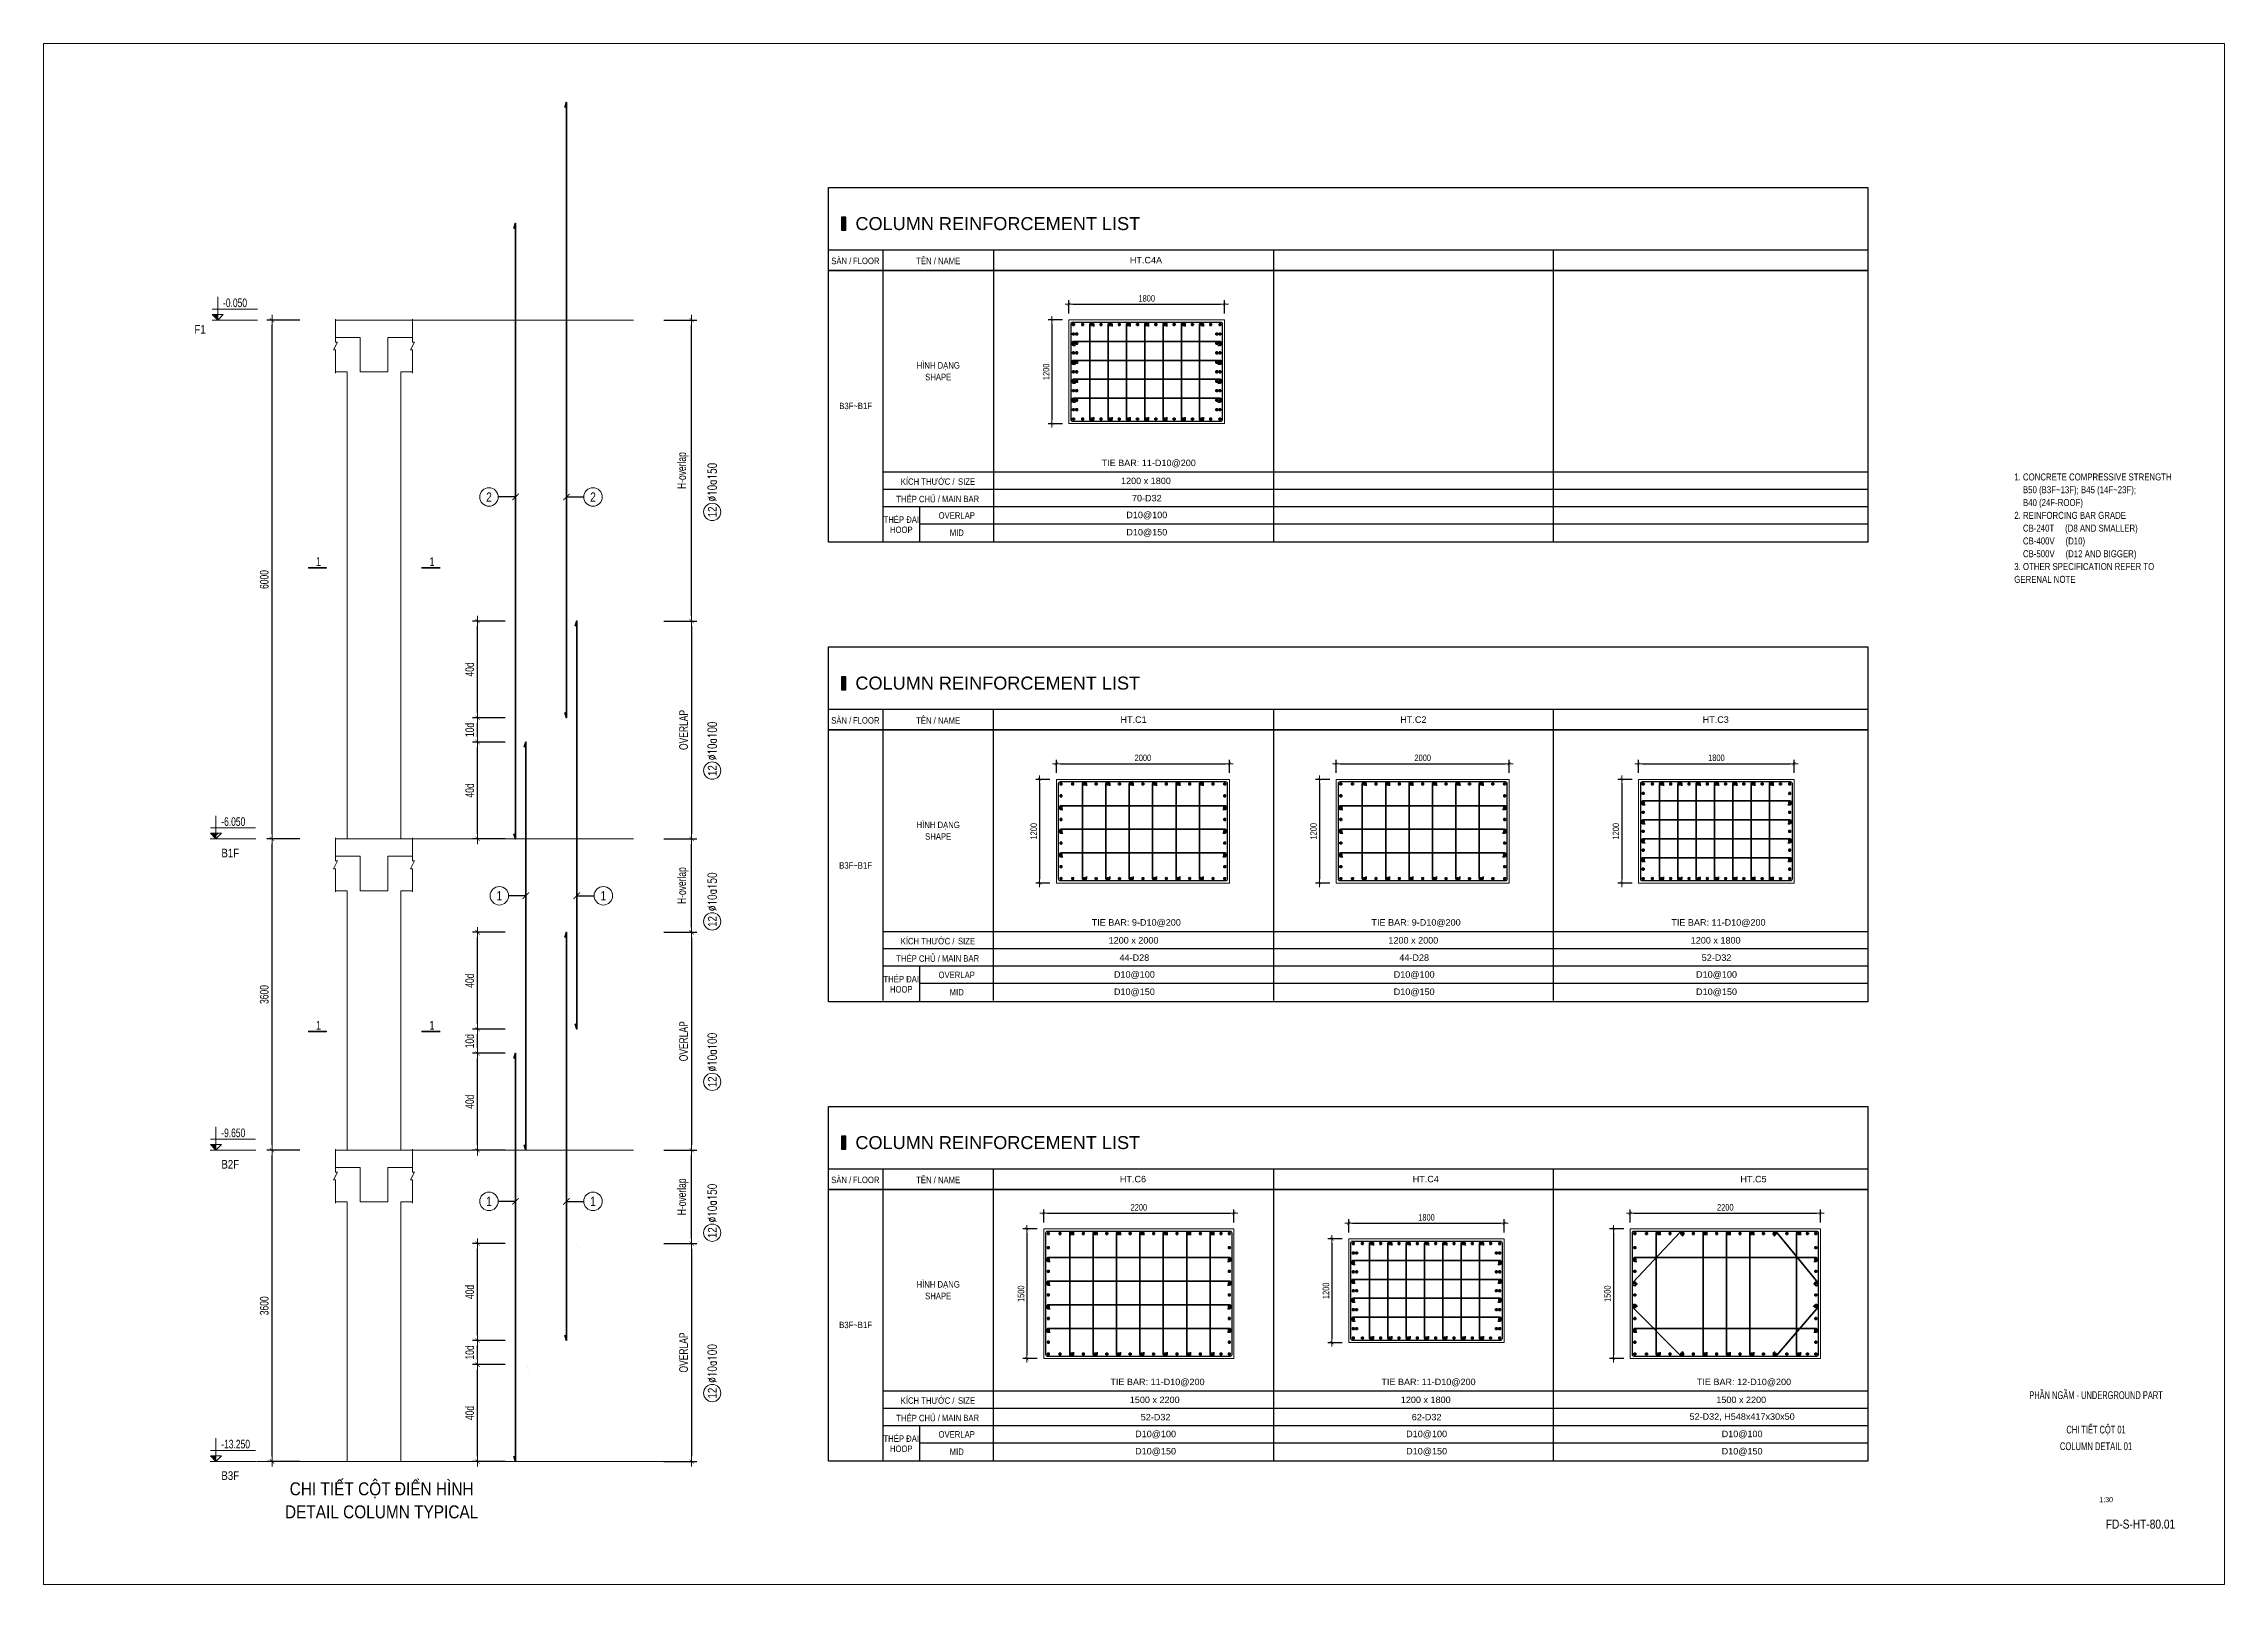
# Paper-space layout 'Layout1' of a CAD drawing. Header units: millimetres. Extents: x 0 to 841, y 0 to 594.
# The model-space entities are those that its viewports show. They can reach past a viewport. Long polylines and large blocks are cut down to what shows.
import ezdxf
from ezdxf.enums import TextEntityAlignment as Align

# ---------------------------------------------------------------- set-up
doc = ezdxf.new("R2010")
doc.units = ezdxf.units.MM
doc.linetypes.add('HIDDEN', pattern=[9.525, 6.35, -3.175])
doc.linetypes.add('HIDDEN2', pattern=[4.7625, 3.175, -1.5875])
doc.layers.get('0').update_dxf_attribs({"lineweight": 20})
doc.layers.get('Defpoints').update_dxf_attribs({"color": 151, "lineweight": 9})
for name, color, linetype in [('2', 2, 'Continuous'), ('A-ANNO-LEAD', 4, 'Continuous'), ('TIT1', 3, 'Continuous'), ('TXT', 3, 'Continuous')]:
    doc.layers.add(name, color=color, linetype=linetype)
for name, color, linetype, lineweight in [('kata_thep chu', 4, 'Continuous', 35), ('NDC_S_ANNO', 7, 'Continuous', 20), ('NDC_S_BREAK-LINE', 1, 'Continuous', 15), ('NDC_S_CONTINUOUS', 3, 'Continuous', 20), ('NDC_S_DIM', 1, 'Continuous', 15), ('NDC_S_HIDDEN', 8, 'HIDDEN2', 13), ('NDC_S_LEADER', 1, 'Continuous', 15), ('NDC_S_REBAR', 4, 'Continuous', 35), ('NDC_S_SYMBOL', 1, 'Continuous', 15), ('NDC_S_TEXT SYMBOL', 7, 'Continuous', 20), ('NDC_S_THIN LINE', 8, 'Continuous', 9), ('NDC_S_VN TEXT', 7, 'Continuous', 20)]:
    doc.layers.add(name, color=color, linetype=linetype, lineweight=lineweight)
doc.styles.add('ARIAL', font='arial.ttf', dxfattribs={"width": 0.8})
doc.styles.add('NDC_ANNO', font='', dxfattribs={"width": 0.8})
doc.styles.add('NDC_ARIAL', font='arial.ttf', dxfattribs={"width": 0.85})
doc.styles.add('NDC_DIM', font='', dxfattribs={"width": 0.75})
doc.styles.add('NDC_EN TXT', font='romans.shx', dxfattribs={"width": 0.8})
doc.styles.add('NDC_VIE TXT', font='arial.ttf', dxfattribs={"width": 0.8})
doc.styles.get('NDC_ANNO').set_extended_font_data('Dotum')
doc.styles.get('NDC_DIM').set_extended_font_data('Dotum')
doc.dimstyles.new('NDC_dim_30', dxfattribs={"dimscale": 30, "dimtxt": 2.5, "dimasz": 1.5, "dimexe": 1.5, "dimexo": 2.5, "dimgap": 1, "dimtad": 1, "dimdec": 0, "dimzin": 0, "dimdsep": 46, "dimtxsty": 'NDC_DIM', "dimblk": 'DIMMARK', "dimcen": 0.09, "dimdle": 1.2, "dimclrd": 1, "dimclre": 1, "dimclrt": 3, "dimadec": 0, "dimazin": 0, "dimtfac": 1, "dimtdec": 0, "dimtix": 1, "dimtofl": 0, "dimtmove": 0, "dimatfit": 3, "dimfxl": 8, "dimfxlon": 1, "dimtolj": 1, "dimtzin": 0, "dimarcsym": 0})
doc.dimstyles.new('NDC_dim_40', dxfattribs={"dimscale": 40, "dimtxt": 2.5, "dimasz": 1.5, "dimexe": 1.5, "dimexo": 2.5, "dimgap": 1, "dimtad": 1, "dimdec": 0, "dimzin": 0, "dimdsep": 46, "dimtxsty": 'NDC_DIM', "dimblk": 'DIMMARK', "dimcen": 0.09, "dimdle": 1.2, "dimclrd": 1, "dimclre": 1, "dimclrt": 3, "dimadec": 0, "dimazin": 0, "dimtfac": 1, "dimtdec": 0, "dimtix": 1, "dimtofl": 0, "dimtmove": 0, "dimatfit": 3, "dimfxl": 8, "dimfxlon": 1, "dimtolj": 1, "dimtzin": 0, "dimarcsym": 0})
doc.dimstyles.new('NDC_dim_75', dxfattribs={"dimscale": 75, "dimtxt": 2.5, "dimasz": 1.5, "dimexe": 1.5, "dimexo": 2.5, "dimgap": 1, "dimtad": 1, "dimdec": 0, "dimzin": 0, "dimdsep": 46, "dimtxsty": 'NDC_DIM', "dimblk": 'DIMMARK', "dimcen": 0.09, "dimdle": 1.2, "dimclrd": 1, "dimclre": 1, "dimclrt": 3, "dimadec": 0, "dimazin": 0, "dimtfac": 1, "dimtdec": 0, "dimtix": 1, "dimtofl": 0, "dimtmove": 0, "dimatfit": 3, "dimfxl": 8, "dimfxlon": 1, "dimtolj": 1, "dimtzin": 0, "dimarcsym": 0})

psp = doc.layouts.get("Layout1")

# ---------------------------------------------------------------- texts
at = {"color": 1, "linetype": 'Continuous', "style": 'NDC_ARIAL', "width": 0.85}
psp.add_text('1:30', height=2, dxfattribs=at).set_placement((795.4, 32.69), align=Align.MIDDLE_CENTER)
at = {"color": 1, "linetype": 'Continuous', "char_height": 3, "style": 'NDC_ARIAL'}
for s, insert, width, attachment_point in [('{\\W0.6;PHẦN NGẦM - UNDERGROUND PART}', (791.5, 72.93), 79.0015, 5), ('{\\W0.6;CHI TIẾT CỘT 01}', (791.5, 61.17), 69.0096, 2), ('{\\W0.7;COLUMN DETAIL 01}', (791.5, 51.72), 65.5189, 8)]:
    psp.add_mtext(s, dxfattribs=dict(at, insert=insert, width=width, attachment_point=attachment_point))
at = {"color": 1, "linetype": 'Continuous', "insert": (822, 23.2), "char_height": 3.5, "attachment_point": 6, "style": 'NDC_ARIAL'}
psp.add_mtext('{\\W0.8;FD-S-HT-80.01}', dxfattribs=at)

msp = doc.modelspace()

# ---------------------------------------------------------------- texts
at = {"layer": 'NDC_S_VN TEXT', "style": 'NDC_ARIAL', "width": 0.85}
for s, p in [('SÀN /', (563303.6, 93783.7)), ('HÌNH DẠNG', (564424.9, 92568)), ('THÉP CHỦ /', (564192.4, 91031)), ('KÍCH THƯỚC /', (564302.5, 91231)), ('THÉP ĐAI', (563997.6, 90792.1)), ('SÀN /', (563303, 88469.3)), ('HÌNH DẠNG', (564424.3, 87253.6)), ('KÍCH THƯỚC /', (564301.9, 85916.6)), ('THÉP CHỦ /', (564191.9, 85716.6)), ('THÉP ĐAI', (563997, 85477.7)), ('SÀN /', (563303, 83154.9)), ('HÌNH DẠNG', (564424.3, 81939.2)), ('KÍCH THƯỚC /', (564301.9, 80602.2)), ('THÉP CHỦ /', (564191.9, 80402.2)), ('THÉP ĐAI', (563997, 80163.3))]:
    msp.add_text(s, height=75, dxfattribs=at).set_placement(p, align=Align.MIDDLE)
at = {"layer": 'TIT1', "style": 'NDC_ARIAL', "width": 0.85}
for s, p in [('FLOOR', (563592.1, 93774.9)), ('TÊN / NAME', (564424.9, 93783.7)), ('SHAPE', (564424.9, 92431.8)), ('B3F~B1F', (563469, 92097.4)), ('SIZE', (564753, 91222.2)), ('OVERLAP', (564639.5, 90831)), ('MAIN BAR', (564683.3, 91022.2)), ('HOOP', (563997.6, 90664.8)), ('MID', (564639.5, 90631)), ('FLOOR', (563591.5, 88460.5)), ('TÊN / NAME', (564424.3, 88469.3)), ('SHAPE', (564424.3, 87117.4)), ('B3F~B1F', (563468.4, 86783)), ('SIZE', (564752.4, 85907.8)), ('OVERLAP', (564638.9, 85516.6)), ('MAIN BAR', (564682.7, 85707.8)), ('HOOP', (563997, 85350.4)), ('MID', (564638.9, 85316.6)), ('FLOOR', (563591.5, 83146.1)), ('TÊN / NAME', (564424.3, 83154.9)), ('SHAPE', (564424.3, 81803)), ('B3F~B1F', (563468.4, 81468.6)), ('SIZE', (564752.4, 80593.4)), ('OVERLAP', (564638.9, 80202.2)), ('MAIN BAR', (564682.7, 80393.4)), ('HOOP', (563997, 80036)), ('MID', (564638.9, 80002.2))]:
    msp.add_text(s, height=75, dxfattribs=at).set_placement(p, align=Align.MIDDLE)
at = {"layer": 'TIT1', "color": 2, "style": 'NDC_ARIAL'}
for s, p in [('HT.C4A', (566828.6, 93783.7)), ('HT.C1', (566684.9, 88469.3)), ('HT.C2', (569922, 88469.3)), ('HT.C3', (573420, 88469.3)), ('HT.C6', (566678, 83154.9)), ('HT.C4', (570065.8, 83154.9)), ('HT.C5', (573857.1, 83154.9))]:
    msp.add_text(s, height=75, dxfattribs=at).set_placement(p, align=Align.MIDDLE)
at = {"layer": 'TIT1', "style": 'NDC_ARIAL'}
for s, p in [('TIE BAR: 11-D10@200', (566859.9, 91432.7)), ('1200 x 1800', (566828.1, 91230.8)), ('D10@100', (566838.1, 90830.8)), ('70-D32', (566838.1, 91030.8)), ('D10@150', (566838.1, 90630.8)), ('TIE BAR: 9-D10@200', (566716.1, 86118.3)), ('TIE BAR: 9-D10@200', (569953.3, 86118.3)), ('TIE BAR: 11-D10@200', (573451.3, 86118.3)), ('1200 x 2000', (566684.3, 85916.4)), ('1200 x 2000', (569921.5, 85916.4)), ('1200 x 1800', (573419.5, 85916.4)), ('D10@100', (566694.4, 85516.4)), ('44-D28', (566694.4, 85716.4)), ('D10@100', (569931.5, 85516.4)), ('44-D28', (569931.5, 85716.4)), ('D10@100', (573429.5, 85516.4)), ('52-D32', (573429.5, 85716.4)), ('D10@150', (566694.4, 85316.4)), ('D10@150', (569931.5, 85316.4)), ('D10@150', (573429.5, 85316.4)), ('TIE BAR: 11-D10@200', (566961.3, 80803.9)), ('TIE BAR: 11-D10@200', (570097.1, 80803.9)), ('TIE BAR: 12-D10@200', (573746.9, 80803.9)), ('1500 x 2200', (566929.5, 80602)), ('1200 x 1800', (570065.3, 80602)), ('1500 x 2200', (573715.1, 80602)), ('D10@100', (566939.6, 80202)), ('52-D32', (566939.6, 80402)), ('D10@100', (570075.3, 80202)), ('62-D32', (570075.3, 80402)), ('52-D32, H548x417x30x50', (573725.2, 80402)), ('D10@100', (573725.2, 80202)), ('D10@150', (566939.6, 80002)), ('D10@150', (570075.3, 80002)), ('D10@150', (573725.2, 80002))]:
    msp.add_text(s, height=75, dxfattribs=at).set_placement(p, align=Align.MIDDLE)
at = {"layer": 'TXT', "color": 3, "style": 'ARIAL'}
for p in [(563467.2, 94131.1), (563466.6, 88816.7), (563466.6, 83502.3)]:
    msp.add_text('COLUMN REINFORCEMENT LIST', height=150, dxfattribs=at).set_placement(p)

# ---------------------------------------------------------------- blocks, each defined once
blk = doc.blocks.new('GN')
at = {"layer": 'TIT1', "insert": (0, 0), "char_height": 81, "width": 1996.3, "attachment_point": 1, "line_spacing_factor": 1.096296, "style": 'ARIAL'}
blk.add_mtext('\\A1;1. CONCRETE COMPRESSIVE STRENGTH\\P    B50 (B3F~13F); B45 (14F~23F); \\P    B40 (24F-ROOF)\\P2. REINFORCING BAR GRADE\\P    CB-240T     (D8 AND SMALLER)\\P    CB-400V     (D10)\\P    CB-500V     (D12 AND BIGGER)\\P3. OTHER SPECIFICATION REFER TO GERENAL NOTE ', dxfattribs=at)
blk = doc.blocks.new('DIMMARK')
at = {"layer": 'NDC_S_DIM', "color": 1}
blk.add_line((-1.5, 0), (1, 0), dxfattribs=at)
at = {"layer": 'NDC_S_DIM', "color": 2, "const_width": 0.1}
blk.add_lwpolyline([(-0.42, -0.42), (0.42, 0.42)], dxfattribs=at)
blk = doc.blocks.new('*D6')
at = {"layer": 'Defpoints', "color": 0, "ltscale": 40, "transparency": 16777216}
for p in [(567793, 87959), (565793, 87778), (567793, 87778)]:
    blk.add_point(p, dxfattribs=at)
at = {"layer": 'NDC_S_DIM', "color": 1, "lineweight": -2, "ltscale": 40, "transparency": 16777216}
for p, q in [((565793, 87853), (565793, 88004)), ((565838, 87959), (567748, 87959)), ((567793, 87853), (567793, 88004))]:
    blk.add_line(p, q, dxfattribs=at)
at = {"layer": 'NDC_S_DIM', "color": 1, "lineweight": -2, "ltscale": 40, "transparency": 16777216, "xscale": 45, "yscale": 45, "zscale": 45, "rotation": 180}
blk.add_blockref('DIMMARK', (565793, 87959), dxfattribs=at)
at = {"layer": 'NDC_S_DIM', "color": 1, "lineweight": -2, "ltscale": 40, "transparency": 16777216, "xscale": 45, "yscale": 45, "zscale": 45}
blk.add_blockref('DIMMARK', (567793, 87959), dxfattribs=at)
at = {"layer": 'NDC_S_DIM', "color": 3, "ltscale": 40, "transparency": 16777216, "insert": (566793, 88027), "char_height": 75, "attachment_point": 5, "style": 'NDC_DIM'}
blk.add_mtext('\\A1;2000', dxfattribs=at)
blk = doc.blocks.new('*D7')
at = {"layer": 'Defpoints', "color": 0, "ltscale": 40, "transparency": 16777216}
for p in [(565793, 87778), (565598, 86578), (565793, 86578)]:
    blk.add_point(p, dxfattribs=at)
at = {"layer": 'NDC_S_DIM', "color": 1, "lineweight": -2, "ltscale": 40, "transparency": 16777216}
for p, q in [((565718, 87778), (565553, 87778)), ((565598, 87733), (565598, 86623)), ((565718, 86578), (565553, 86578))]:
    blk.add_line(p, q, dxfattribs=at)
at = {"layer": 'NDC_S_DIM', "color": 1, "lineweight": -2, "ltscale": 40, "transparency": 16777216, "xscale": 45, "yscale": 45, "zscale": 45}
for p, rotation in [((565598, 87778), 90), ((565598, 86578), 270)]:
    blk.add_blockref('DIMMARK', p, dxfattribs=dict(at, rotation=rotation))
at = {"layer": 'NDC_S_DIM', "color": 3, "ltscale": 40, "transparency": 16777216, "insert": (565530, 87178), "char_height": 75, "attachment_point": 5, "rotation": 90, "style": 'NDC_DIM'}
blk.add_mtext('\\A1;1200', dxfattribs=at)
blk = doc.blocks.new('kata_block_THEP')
at = {"layer": 'NDC_S_REBAR', "color": 0}
for p, q in [((-0.5, 0), (0.5, 0)), ((-0.35, 0.35), (0.35, -0.35)), ((0.35, 0.35), (-0.35, -0.35)), ((0, 0.5), (0, -0.5))]:
    blk.add_line(p, q, dxfattribs=at)
at = {"layer": 'NDC_S_REBAR', "color": 0, "const_width": 0.0833}
blk.add_lwpolyline([(-0.5, 0, 1), (0.5, 0, 1), (-0.5, 0, 1)], format="xyb", dxfattribs=at)
blk = doc.blocks.new('*D8')
at = {"layer": 'Defpoints', "color": 0, "ltscale": 40, "transparency": 16777216}
for p in [(571030, 87959), (569030, 87778), (571030, 87778)]:
    blk.add_point(p, dxfattribs=at)
at = {"layer": 'NDC_S_DIM', "color": 1, "lineweight": -2, "ltscale": 40, "transparency": 16777216}
for p, q in [((569030, 87853), (569030, 88004)), ((569075, 87959), (570985, 87959)), ((571030, 87853), (571030, 88004))]:
    blk.add_line(p, q, dxfattribs=at)
at = {"layer": 'NDC_S_DIM', "color": 1, "lineweight": -2, "ltscale": 40, "transparency": 16777216, "xscale": 45, "yscale": 45, "zscale": 45, "rotation": 180}
blk.add_blockref('DIMMARK', (569030, 87959), dxfattribs=at)
at = {"layer": 'NDC_S_DIM', "color": 1, "lineweight": -2, "ltscale": 40, "transparency": 16777216, "xscale": 45, "yscale": 45, "zscale": 45}
blk.add_blockref('DIMMARK', (571030, 87959), dxfattribs=at)
at = {"layer": 'NDC_S_DIM', "color": 3, "ltscale": 40, "transparency": 16777216, "insert": (570030, 88027), "char_height": 75, "attachment_point": 5, "style": 'NDC_DIM'}
blk.add_mtext('\\A1;2000', dxfattribs=at)
blk = doc.blocks.new('*D9')
at = {"layer": 'Defpoints', "color": 0, "ltscale": 40, "transparency": 16777216}
for p in [(569030, 87778), (568835, 86578), (569030, 86578)]:
    blk.add_point(p, dxfattribs=at)
at = {"layer": 'NDC_S_DIM', "color": 1, "lineweight": -2, "ltscale": 40, "transparency": 16777216}
for p, q in [((568955, 87778), (568790, 87778)), ((568835, 87733), (568835, 86623)), ((568955, 86578), (568790, 86578))]:
    blk.add_line(p, q, dxfattribs=at)
at = {"layer": 'NDC_S_DIM', "color": 1, "lineweight": -2, "ltscale": 40, "transparency": 16777216, "xscale": 45, "yscale": 45, "zscale": 45}
for p, rotation in [((568835, 87778), 90), ((568835, 86578), 270)]:
    blk.add_blockref('DIMMARK', p, dxfattribs=dict(at, rotation=rotation))
at = {"layer": 'NDC_S_DIM', "color": 3, "ltscale": 40, "transparency": 16777216, "insert": (568767, 87178), "char_height": 75, "attachment_point": 5, "rotation": 90, "style": 'NDC_DIM'}
blk.add_mtext('\\A1;1200', dxfattribs=at)
blk = doc.blocks.new('*D10')
at = {"layer": 'Defpoints', "color": 0, "ltscale": 40, "transparency": 16777216}
for p in [(574328, 87959), (572528, 87778), (574328, 87778)]:
    blk.add_point(p, dxfattribs=at)
at = {"layer": 'NDC_S_DIM', "color": 1, "lineweight": -2, "ltscale": 40, "transparency": 16777216}
for p, q in [((572528, 87853), (572528, 88004)), ((572573, 87959), (574283, 87959)), ((574328, 87853), (574328, 88004))]:
    blk.add_line(p, q, dxfattribs=at)
at = {"layer": 'NDC_S_DIM', "color": 1, "lineweight": -2, "ltscale": 40, "transparency": 16777216, "xscale": 45, "yscale": 45, "zscale": 45, "rotation": 180}
blk.add_blockref('DIMMARK', (572528, 87959), dxfattribs=at)
at = {"layer": 'NDC_S_DIM', "color": 1, "lineweight": -2, "ltscale": 40, "transparency": 16777216, "xscale": 45, "yscale": 45, "zscale": 45}
blk.add_blockref('DIMMARK', (574328, 87959), dxfattribs=at)
at = {"layer": 'NDC_S_DIM', "color": 3, "ltscale": 40, "transparency": 16777216, "insert": (573428, 88027), "char_height": 75, "attachment_point": 5, "style": 'NDC_DIM'}
blk.add_mtext('\\A1;1800', dxfattribs=at)
blk = doc.blocks.new('*D11')
at = {"layer": 'Defpoints', "color": 0, "ltscale": 40, "transparency": 16777216}
for p in [(572528, 87778), (572333, 86578), (572528, 86578)]:
    blk.add_point(p, dxfattribs=at)
at = {"layer": 'NDC_S_DIM', "color": 1, "lineweight": -2, "ltscale": 40, "transparency": 16777216}
for p, q in [((572453, 87778), (572288, 87778)), ((572333, 87733), (572333, 86623)), ((572453, 86578), (572288, 86578))]:
    blk.add_line(p, q, dxfattribs=at)
at = {"layer": 'NDC_S_DIM', "color": 1, "lineweight": -2, "ltscale": 40, "transparency": 16777216, "xscale": 45, "yscale": 45, "zscale": 45}
for p, rotation in [((572333, 87778), 90), ((572333, 86578), 270)]:
    blk.add_blockref('DIMMARK', p, dxfattribs=dict(at, rotation=rotation))
at = {"layer": 'NDC_S_DIM', "color": 3, "ltscale": 40, "transparency": 16777216, "insert": (572265, 87178), "char_height": 75, "attachment_point": 5, "rotation": 90, "style": 'NDC_DIM'}
blk.add_mtext('\\A1;1200', dxfattribs=at)
blk = doc.blocks.new('*D12')
at = {"layer": 'Defpoints', "color": 0, "ltscale": 40, "transparency": 16777216}
for p in [(570974, 82645), (569174, 82463), (570974, 82463)]:
    blk.add_point(p, dxfattribs=at)
at = {"layer": 'NDC_S_DIM', "color": 1, "lineweight": -2, "ltscale": 40, "transparency": 16777216}
for p, q in [((569174, 82538), (569174, 82690)), ((569219, 82645), (570929, 82645)), ((570974, 82538), (570974, 82690))]:
    blk.add_line(p, q, dxfattribs=at)
at = {"layer": 'NDC_S_DIM', "color": 1, "lineweight": -2, "ltscale": 40, "transparency": 16777216, "xscale": 45, "yscale": 45, "zscale": 45, "rotation": 180}
blk.add_blockref('DIMMARK', (569174, 82645), dxfattribs=at)
at = {"layer": 'NDC_S_DIM', "color": 1, "lineweight": -2, "ltscale": 40, "transparency": 16777216, "xscale": 45, "yscale": 45, "zscale": 45}
blk.add_blockref('DIMMARK', (570974, 82645), dxfattribs=at)
at = {"layer": 'NDC_S_DIM', "color": 3, "ltscale": 40, "transparency": 16777216, "insert": (570074, 82712), "char_height": 75, "attachment_point": 5, "style": 'NDC_DIM'}
blk.add_mtext('\\A1;1800', dxfattribs=at)
blk = doc.blocks.new('*D13')
at = {"layer": 'Defpoints', "color": 0, "ltscale": 40, "transparency": 16777216}
for p in [(569174, 82463), (568979, 81263), (569174, 81263)]:
    blk.add_point(p, dxfattribs=at)
at = {"layer": 'NDC_S_DIM', "color": 1, "lineweight": -2, "ltscale": 40, "transparency": 16777216}
for p, q in [((569099, 82463), (568934, 82463)), ((568979, 82418), (568979, 81308)), ((569099, 81263), (568934, 81263))]:
    blk.add_line(p, q, dxfattribs=at)
at = {"layer": 'NDC_S_DIM', "color": 1, "lineweight": -2, "ltscale": 40, "transparency": 16777216, "xscale": 45, "yscale": 45, "zscale": 45}
for p, rotation in [((568979, 82463), 90), ((568979, 81263), 270)]:
    blk.add_blockref('DIMMARK', p, dxfattribs=dict(at, rotation=rotation))
at = {"layer": 'NDC_S_DIM', "color": 3, "ltscale": 40, "transparency": 16777216, "insert": (568911, 81863), "char_height": 75, "attachment_point": 5, "rotation": 90, "style": 'NDC_DIM'}
blk.add_mtext('\\A1;1200', dxfattribs=at)
blk = doc.blocks.new('*D14')
at = {"layer": 'Defpoints', "color": 0, "ltscale": 40, "transparency": 16777216}
for p in [(567846, 82760), (565646, 82579), (567846, 82579)]:
    blk.add_point(p, dxfattribs=at)
at = {"layer": 'NDC_S_DIM', "color": 1, "lineweight": -2, "ltscale": 40, "transparency": 16777216}
for p, q in [((565646, 82654), (565646, 82805)), ((565691, 82760), (567801, 82760)), ((567846, 82654), (567846, 82805))]:
    blk.add_line(p, q, dxfattribs=at)
at = {"layer": 'NDC_S_DIM', "color": 1, "lineweight": -2, "ltscale": 40, "transparency": 16777216, "xscale": 45, "yscale": 45, "zscale": 45, "rotation": 180}
blk.add_blockref('DIMMARK', (565646, 82760), dxfattribs=at)
at = {"layer": 'NDC_S_DIM', "color": 1, "lineweight": -2, "ltscale": 40, "transparency": 16777216, "xscale": 45, "yscale": 45, "zscale": 45}
blk.add_blockref('DIMMARK', (567846, 82760), dxfattribs=at)
at = {"layer": 'NDC_S_DIM', "color": 3, "ltscale": 40, "transparency": 16777216, "insert": (566746, 82828), "char_height": 75, "attachment_point": 5, "style": 'NDC_DIM'}
blk.add_mtext('\\A1;2200', dxfattribs=at)
blk = doc.blocks.new('*D15')
at = {"layer": 'Defpoints', "color": 0, "ltscale": 40, "transparency": 16777216}
for p in [(565646, 82579), (565450, 81079), (565646, 81079)]:
    blk.add_point(p, dxfattribs=at)
at = {"layer": 'NDC_S_DIM', "color": 1, "lineweight": -2, "ltscale": 40, "transparency": 16777216}
for p, q in [((565571, 82579), (565405, 82579)), ((565450, 82534), (565450, 81124)), ((565571, 81079), (565405, 81079))]:
    blk.add_line(p, q, dxfattribs=at)
at = {"layer": 'NDC_S_DIM', "color": 1, "lineweight": -2, "ltscale": 40, "transparency": 16777216, "xscale": 45, "yscale": 45, "zscale": 45}
for p, rotation in [((565450, 82579), 90), ((565450, 81079), 270)]:
    blk.add_blockref('DIMMARK', p, dxfattribs=dict(at, rotation=rotation))
at = {"layer": 'NDC_S_DIM', "color": 3, "ltscale": 40, "transparency": 16777216, "insert": (565383, 81829), "char_height": 75, "attachment_point": 5, "rotation": 90, "style": 'NDC_DIM'}
blk.add_mtext('\\A1;1500', dxfattribs=at)
blk = doc.blocks.new('*D17')
at = {"layer": 'Defpoints', "color": 0, "ltscale": 40, "transparency": 16777216}
for p in [(574631, 82760), (572431, 82579), (574631, 82579)]:
    blk.add_point(p, dxfattribs=at)
at = {"layer": 'NDC_S_DIM', "color": 1, "lineweight": -2, "ltscale": 40, "transparency": 16777216}
for p, q in [((572431, 82654), (572431, 82805)), ((572476, 82760), (574586, 82760)), ((574631, 82654), (574631, 82805))]:
    blk.add_line(p, q, dxfattribs=at)
at = {"layer": 'NDC_S_DIM', "color": 1, "lineweight": -2, "ltscale": 40, "transparency": 16777216, "xscale": 45, "yscale": 45, "zscale": 45, "rotation": 180}
blk.add_blockref('DIMMARK', (572431, 82760), dxfattribs=at)
at = {"layer": 'NDC_S_DIM', "color": 1, "lineweight": -2, "ltscale": 40, "transparency": 16777216, "xscale": 45, "yscale": 45, "zscale": 45}
blk.add_blockref('DIMMARK', (574631, 82760), dxfattribs=at)
at = {"layer": 'NDC_S_DIM', "color": 3, "ltscale": 40, "transparency": 16777216, "insert": (573531, 82828), "char_height": 75, "attachment_point": 5, "style": 'NDC_DIM'}
blk.add_mtext('\\A1;2200', dxfattribs=at)
blk = doc.blocks.new('*D18')
at = {"layer": 'Defpoints', "color": 0, "ltscale": 40, "transparency": 16777216}
for p in [(572431, 82579), (572236, 81079), (572431, 81079)]:
    blk.add_point(p, dxfattribs=at)
at = {"layer": 'NDC_S_DIM', "color": 1, "lineweight": -2, "ltscale": 40, "transparency": 16777216}
for p, q in [((572356, 82579), (572191, 82579)), ((572236, 82534), (572236, 81124)), ((572356, 81079), (572191, 81079))]:
    blk.add_line(p, q, dxfattribs=at)
at = {"layer": 'NDC_S_DIM', "color": 1, "lineweight": -2, "ltscale": 40, "transparency": 16777216, "xscale": 45, "yscale": 45, "zscale": 45}
for p, rotation in [((572236, 82579), 90), ((572236, 81079), 270)]:
    blk.add_blockref('DIMMARK', p, dxfattribs=dict(at, rotation=rotation))
at = {"layer": 'NDC_S_DIM', "color": 3, "ltscale": 40, "transparency": 16777216, "insert": (572168, 81829), "char_height": 75, "attachment_point": 5, "rotation": 90, "style": 'NDC_DIM'}
blk.add_mtext('\\A1;1500', dxfattribs=at)
blk = doc.blocks.new('*D34')
at = {"layer": 'Defpoints', "color": 0, "ltscale": 0.005, "transparency": 16777216}
for p in [(5021, 2542, 0), (5459, 2542), (5459, 1422)]:
    blk.add_point(p, dxfattribs=at)
at = {"layer": 'NDC_S_DIM', "color": 1, "lineweight": -2, "ltscale": 0.005, "transparency": 16777216}
for p, q in [((5341, 2542, 0), (4961, 2542, 0)), ((5021, 1482, 0), (5021, 2482, 0)), ((5341, 1422, 0), (4961, 1422, 0))]:
    blk.add_line(p, q, dxfattribs=at)
at = {"layer": 'NDC_S_DIM', "color": 1, "lineweight": -2, "ltscale": 0.005, "transparency": 16777216, "xscale": 60, "yscale": 60, "zscale": 60}
for p, rotation in [((5021, 2542, 0), 90), ((5021, 1422, 0), 270)]:
    blk.add_blockref('DIMMARK', p, dxfattribs=dict(at, rotation=rotation))
at = {"layer": 'NDC_S_DIM', "color": 3, "ltscale": 0.005, "transparency": 16777216, "insert": (4930, 1982, 0), "char_height": 100, "attachment_point": 5, "rotation": 90, "style": 'NDC_DIM'}
blk.add_mtext('\\A1;40d', dxfattribs=at)
blk = doc.blocks.new('*D35')
at = {"layer": 'Defpoints', "color": 0, "ltscale": 0.005, "transparency": 16777216}
for p in [(5021, 2822), (5459, 2822), (5459, 2542)]:
    blk.add_point(p, dxfattribs=at)
at = {"layer": 'NDC_S_DIM', "color": 1, "lineweight": -2, "ltscale": 0.005, "transparency": 16777216}
for p, q in [((5341, 2822), (4961, 2822)), ((5341, 2542), (4961, 2542)), ((5021, 2602), (5021, 2762))]:
    blk.add_line(p, q, dxfattribs=at)
at = {"layer": 'NDC_S_DIM', "color": 1, "lineweight": -2, "ltscale": 0.005, "transparency": 16777216, "xscale": 60, "yscale": 60, "zscale": 60}
for p, rotation in [((5021, 2822), 90), ((5021, 2542), 270)]:
    blk.add_blockref('DIMMARK', p, dxfattribs=dict(at, rotation=rotation))
at = {"layer": 'NDC_S_DIM', "color": 3, "ltscale": 0.005, "transparency": 16777216, "insert": (4930, 2682), "char_height": 100, "attachment_point": 5, "rotation": 90, "style": 'NDC_DIM'}
blk.add_mtext('\\A1;10d', dxfattribs=at)
blk = doc.blocks.new('*D36')
at = {"layer": 'Defpoints', "color": 0, "ltscale": 0.005, "transparency": 16777216}
for p in [(5021, 3942), (5459, 3942), (5459, 2822)]:
    blk.add_point(p, dxfattribs=at)
at = {"layer": 'NDC_S_DIM', "color": 1, "lineweight": -2, "ltscale": 0.005, "transparency": 16777216}
for p, q in [((5341, 3942), (4961, 3942)), ((5021, 2882), (5021, 3882)), ((5341, 2822), (4961, 2822))]:
    blk.add_line(p, q, dxfattribs=at)
at = {"layer": 'NDC_S_DIM', "color": 1, "lineweight": -2, "ltscale": 0.005, "transparency": 16777216, "xscale": 60, "yscale": 60, "zscale": 60}
for p, rotation in [((5021, 3942), 90), ((5021, 2822), 270)]:
    blk.add_blockref('DIMMARK', p, dxfattribs=dict(at, rotation=rotation))
at = {"layer": 'NDC_S_DIM', "color": 3, "ltscale": 0.005, "transparency": 16777216, "insert": (4930, 3382), "char_height": 100, "attachment_point": 5, "rotation": 90, "style": 'NDC_DIM'}
blk.add_mtext('\\A1;40d', dxfattribs=at)
blk = doc.blocks.new('CD')
at = {"layer": 'NDC_S_ANNO'}
blk.add_hatch(color=3, dxfattribs=at).paths.add_polyline_path([(0, 160), (-161, 160), (0, 0)])
at = {"layer": 'NDC_S_ANNO', "ltscale": 50}
h = blk.add_hatch(dxfattribs=at)
h.set_pattern_fill('ANSI31', color=256, scale=140.6, style=0)
h.paths.add_polyline_path([(0, 160), (0, 0), (161, 160)])
for p, q in [((1156, 0), (-164, 0)), ((-159, 314), (1147, 314))]:
    blk.add_line(p, q, dxfattribs=at)
for points in [[(0, 669), (0, 0)], [(0, 0), (-161, 160), (0, 160)], [(0, 0), (161, 160), (0, 160)]]:
    blk.add_lwpolyline(points, dxfattribs=at)
at = {"layer": 'NDC_S_TEXT SYMBOL', "color": 3, "style": 'NDC_DIM', "width": 0.7}
blk.add_attdef('COT', (154, 375), '', height=250, dxfattribs=at)
blk = doc.blocks.new('*D37')
at = {"layer": 'Defpoints', "color": 0, "ltscale": 40, "transparency": 16777216}
for p in [(6169, 3942), (5261, 1422, 0), (7497, 1422)]:
    blk.add_point(p, dxfattribs=at)
at = {"layer": 'NDC_S_DIM', "color": 1, "lineweight": -2, "ltscale": 40, "transparency": 16777216}
for p, q in [((7177, 3942), (7557, 3942)), ((7497, 3882), (7497, 1482)), ((7177, 1422), (7557, 1422))]:
    blk.add_line(p, q, dxfattribs=at)
at = {"layer": 'NDC_S_DIM', "color": 1, "lineweight": -2, "ltscale": 40, "transparency": 16777216, "xscale": 60, "yscale": 60, "zscale": 60}
for p, rotation in [((7497, 3942), 90), ((7497, 1422), 270)]:
    blk.add_blockref('DIMMARK', p, dxfattribs=dict(at, rotation=rotation))
at = {"layer": 'NDC_S_DIM', "color": 3, "ltscale": 40, "transparency": 16777216, "insert": (7404, 2682), "char_height": 100, "attachment_point": 5, "rotation": 90, "style": 'NDC_DIM'}
blk.add_mtext('\\A1;OVERLAP', dxfattribs=at)
blk = doc.blocks.new('*D38')
at = {"layer": 'Defpoints', "color": 0, "ltscale": 0.005, "transparency": 16777216}
for p in [(5021, 6142, 0), (5459, 6142), (5459, 5022)]:
    blk.add_point(p, dxfattribs=at)
at = {"layer": 'NDC_S_DIM', "color": 1, "lineweight": -2, "ltscale": 0.005, "transparency": 16777216}
for p, q in [((5341, 6142, 0), (4961, 6142, 0)), ((5021, 5082, 0), (5021, 6082, 0)), ((5341, 5022, 0), (4961, 5022, 0))]:
    blk.add_line(p, q, dxfattribs=at)
at = {"layer": 'NDC_S_DIM', "color": 1, "lineweight": -2, "ltscale": 0.005, "transparency": 16777216, "xscale": 60, "yscale": 60, "zscale": 60}
for p, rotation in [((5021, 6142, 0), 90), ((5021, 5022, 0), 270)]:
    blk.add_blockref('DIMMARK', p, dxfattribs=dict(at, rotation=rotation))
at = {"layer": 'NDC_S_DIM', "color": 3, "ltscale": 0.005, "transparency": 16777216, "insert": (4930, 5582, 0), "char_height": 100, "attachment_point": 5, "rotation": 90, "style": 'NDC_DIM'}
blk.add_mtext('\\A1;40d', dxfattribs=at)
blk = doc.blocks.new('*D39')
at = {"layer": 'Defpoints', "color": 0, "ltscale": 0.005, "transparency": 16777216}
for p in [(5021, 6422), (5459, 6422), (5459, 6142)]:
    blk.add_point(p, dxfattribs=at)
at = {"layer": 'NDC_S_DIM', "color": 1, "lineweight": -2, "ltscale": 0.005, "transparency": 16777216}
for p, q in [((5341, 6422), (4961, 6422)), ((5021, 6202), (5021, 6362)), ((5341, 6142), (4961, 6142))]:
    blk.add_line(p, q, dxfattribs=at)
at = {"layer": 'NDC_S_DIM', "color": 1, "lineweight": -2, "ltscale": 0.005, "transparency": 16777216, "xscale": 60, "yscale": 60, "zscale": 60}
for p, rotation in [((5021, 6422), 90), ((5021, 6142), 270)]:
    blk.add_blockref('DIMMARK', p, dxfattribs=dict(at, rotation=rotation))
at = {"layer": 'NDC_S_DIM', "color": 3, "ltscale": 0.005, "transparency": 16777216, "insert": (4930, 6282), "char_height": 100, "attachment_point": 5, "rotation": 90, "style": 'NDC_DIM'}
blk.add_mtext('\\A1;10d', dxfattribs=at)
blk = doc.blocks.new('*D40')
at = {"layer": 'Defpoints', "color": 0, "ltscale": 0.005, "transparency": 16777216}
for p in [(5021, 7542), (5459, 7542), (5459, 6422)]:
    blk.add_point(p, dxfattribs=at)
at = {"layer": 'NDC_S_DIM', "color": 1, "lineweight": -2, "ltscale": 0.005, "transparency": 16777216}
for p, q in [((5341, 7542), (4961, 7542)), ((5021, 6482), (5021, 7482)), ((5341, 6422), (4961, 6422))]:
    blk.add_line(p, q, dxfattribs=at)
at = {"layer": 'NDC_S_DIM', "color": 1, "lineweight": -2, "ltscale": 0.005, "transparency": 16777216, "xscale": 60, "yscale": 60, "zscale": 60}
for p, rotation in [((5021, 7542), 90), ((5021, 6422), 270)]:
    blk.add_blockref('DIMMARK', p, dxfattribs=dict(at, rotation=rotation))
at = {"layer": 'NDC_S_DIM', "color": 3, "ltscale": 0.005, "transparency": 16777216, "insert": (4930, 6982), "char_height": 100, "attachment_point": 5, "rotation": 90, "style": 'NDC_DIM'}
blk.add_mtext('\\A1;40d', dxfattribs=at)
blk = doc.blocks.new('*U33')
blk.add_circle((-2.5, 0), 2.5)
at = {"layer": 'NDC_S_VN TEXT', "color": 7, "style": 'ARIAL', "width": 0.8}
blk.add_attdef('SH2', text='', height=2.5, dxfattribs=at).set_placement((-2.5, 0), align=Align.MIDDLE)
at = {"layer": 'NDC_S_VN TEXT', "color": 3, "style": 'NDC_EN TXT', "width": 0.75}
blk.add_attdef('DKKC1', (0.5, -1.25), '', height=2.5, dxfattribs=at)
blk = doc.blocks.new('*D41')
at = {"layer": 'Defpoints', "color": 0, "ltscale": 70, "transparency": 16777216}
for p in [(6934, 8622), (7497, 8622), (6169, 7542)]:
    blk.add_point(p, dxfattribs=at)
at = {"layer": 'NDC_S_DIM', "color": 1, "lineweight": -2, "ltscale": 70, "transparency": 16777216}
for p, q in [((7177, 8622), (7557, 8622)), ((7497, 7602), (7497, 8562)), ((7177, 7542), (7557, 7542))]:
    blk.add_line(p, q, dxfattribs=at)
at = {"layer": 'NDC_S_DIM', "color": 1, "lineweight": -2, "ltscale": 70, "transparency": 16777216, "xscale": 60, "yscale": 60, "zscale": 60}
for p, rotation in [((7497, 8622), 90), ((7497, 7542), 270)]:
    blk.add_blockref('DIMMARK', p, dxfattribs=dict(at, rotation=rotation))
at = {"layer": 'NDC_S_DIM', "color": 3, "ltscale": 70, "transparency": 16777216, "insert": (7397, 8082), "char_height": 100, "attachment_point": 5, "rotation": 90, "style": 'NDC_DIM'}
blk.add_mtext('\\A1;H-overlap', dxfattribs=at)
blk = doc.blocks.new('*U29')
blk.add_circle((-2.5, 0), 2.5)
at = {"layer": 'NDC_S_VN TEXT', "color": 7, "style": 'ARIAL', "width": 0.8}
blk.add_attdef('SH2', text='', height=2.5, dxfattribs=at).set_placement((-2.5, 0), align=Align.MIDDLE)
at = {"layer": 'NDC_S_VN TEXT', "color": 3, "style": 'NDC_EN TXT', "width": 0.75}
blk.add_attdef('DKKC1', (0.5, -1.25), '', height=2.5, dxfattribs=at)
blk = doc.blocks.new('*D42')
at = {"layer": 'Defpoints', "color": 0, "ltscale": 40, "transparency": 16777216}
for p in [(6169, 7542), (5261, 5022, 0), (7497, 5022)]:
    blk.add_point(p, dxfattribs=at)
at = {"layer": 'NDC_S_DIM', "color": 1, "lineweight": -2, "ltscale": 40, "transparency": 16777216}
for p, q in [((7177, 7542), (7557, 7542)), ((7497, 7482), (7497, 5082)), ((7177, 5022), (7557, 5022))]:
    blk.add_line(p, q, dxfattribs=at)
at = {"layer": 'NDC_S_DIM', "color": 1, "lineweight": -2, "ltscale": 40, "transparency": 16777216, "xscale": 60, "yscale": 60, "zscale": 60}
for p, rotation in [((7497, 7542), 90), ((7497, 5022), 270)]:
    blk.add_blockref('DIMMARK', p, dxfattribs=dict(at, rotation=rotation))
at = {"layer": 'NDC_S_DIM', "color": 3, "ltscale": 40, "transparency": 16777216, "insert": (7404, 6282), "char_height": 100, "attachment_point": 5, "rotation": 90, "style": 'NDC_DIM'}
blk.add_mtext('\\A1;OVERLAP', dxfattribs=at)
blk = doc.blocks.new('*U30')
blk.add_circle((-2.5, 0), 2.5)
at = {"layer": 'NDC_S_VN TEXT', "color": 7, "style": 'ARIAL', "width": 0.8}
blk.add_attdef('SH2', text='', height=2.5, dxfattribs=at).set_placement((-2.5, 0), align=Align.MIDDLE)
at = {"layer": 'NDC_S_VN TEXT', "color": 3, "style": 'NDC_EN TXT', "width": 0.75}
blk.add_attdef('DKKC1', (0.5, -1.25), '', height=2.5, dxfattribs=at)
blk = doc.blocks.new('*D43')
at = {"layer": 'Defpoints', "color": 0, "ltscale": 70, "transparency": 16777216}
for p in [(6824, 14622), (7497, 14622), (6169, 11142)]:
    blk.add_point(p, dxfattribs=at)
at = {"layer": 'NDC_S_DIM', "color": 1, "lineweight": -2, "ltscale": 70, "transparency": 16777216}
for p, q in [((7177, 14622), (7557, 14622)), ((7497, 11202), (7497, 14562)), ((7177, 11142), (7557, 11142))]:
    blk.add_line(p, q, dxfattribs=at)
at = {"layer": 'NDC_S_DIM', "color": 1, "lineweight": -2, "ltscale": 70, "transparency": 16777216, "xscale": 60, "yscale": 60, "zscale": 60}
for p, rotation in [((7497, 14622), 90), ((7497, 11142), 270)]:
    blk.add_blockref('DIMMARK', p, dxfattribs=dict(at, rotation=rotation))
at = {"layer": 'NDC_S_DIM', "color": 3, "ltscale": 70, "transparency": 16777216, "insert": (7397, 12882), "char_height": 100, "attachment_point": 5, "rotation": 90, "style": 'NDC_DIM'}
blk.add_mtext('\\A1;H-overlap', dxfattribs=at)
blk = doc.blocks.new('*U31')
blk.add_circle((-2.5, 0), 2.5)
at = {"layer": 'NDC_S_VN TEXT', "color": 7, "style": 'ARIAL', "width": 0.8}
blk.add_attdef('SH2', text='', height=2.5, dxfattribs=at).set_placement((-2.5, 0), align=Align.MIDDLE)
at = {"layer": 'NDC_S_VN TEXT', "color": 3, "style": 'NDC_EN TXT', "width": 0.75}
blk.add_attdef('DKKC1', (0.5, -1.25), '', height=2.5, dxfattribs=at)
blk = doc.blocks.new('*D44')
at = {"layer": 'Defpoints', "color": 0, "ltscale": 40, "transparency": 16777216}
for p in [(6169, 11142), (5261, 8622, 0), (7497, 8622)]:
    blk.add_point(p, dxfattribs=at)
at = {"layer": 'NDC_S_DIM', "color": 1, "lineweight": -2, "ltscale": 40, "transparency": 16777216}
for p, q in [((7177, 11142), (7557, 11142)), ((7497, 11082), (7497, 8682)), ((7177, 8622), (7557, 8622))]:
    blk.add_line(p, q, dxfattribs=at)
at = {"layer": 'NDC_S_DIM', "color": 1, "lineweight": -2, "ltscale": 40, "transparency": 16777216, "xscale": 60, "yscale": 60, "zscale": 60}
for p, rotation in [((7497, 11142), 90), ((7497, 8622), 270)]:
    blk.add_blockref('DIMMARK', p, dxfattribs=dict(at, rotation=rotation))
at = {"layer": 'NDC_S_DIM', "color": 3, "ltscale": 40, "transparency": 16777216, "insert": (7404, 9882), "char_height": 100, "attachment_point": 5, "rotation": 90, "style": 'NDC_DIM'}
blk.add_mtext('\\A1;OVERLAP', dxfattribs=at)
blk = doc.blocks.new('*U32')
blk.add_circle((-2.5, 0), 2.5)
at = {"layer": 'NDC_S_VN TEXT', "color": 7, "style": 'ARIAL', "width": 0.8}
blk.add_attdef('SH2', text='', height=2.5, dxfattribs=at).set_placement((-2.5, 0), align=Align.MIDDLE)
at = {"layer": 'NDC_S_VN TEXT', "color": 3, "style": 'NDC_EN TXT', "width": 0.75}
blk.add_attdef('DKKC1', (0.5, -1.25), '', height=2.5, dxfattribs=at)
blk = doc.blocks.new('*D45')
at = {"layer": 'Defpoints', "color": 0, "transparency": 16777216}
for p in [(2643, 5022), (3512, 5022), (3512, 1422)]:
    blk.add_point(p, dxfattribs=at)
at = {"layer": 'NDC_S_DIM', "color": 1, "lineweight": -2, "transparency": 16777216}
for p, q in [((2963, 5022), (2583, 5022)), ((2643, 1482), (2643, 4962)), ((2963, 1422), (2583, 1422))]:
    blk.add_line(p, q, dxfattribs=at)
at = {"layer": 'NDC_S_DIM', "color": 1, "lineweight": -2, "transparency": 16777216, "xscale": 60, "yscale": 60, "zscale": 60}
for p, rotation in [((2643, 5022), 90), ((2643, 1422), 270)]:
    blk.add_blockref('DIMMARK', p, dxfattribs=dict(at, rotation=rotation))
at = {"layer": 'NDC_S_DIM', "color": 3, "transparency": 16777216, "insert": (2553, 3222), "char_height": 100, "attachment_point": 5, "rotation": 90, "style": 'NDC_DIM'}
blk.add_mtext('\\A1;3600', dxfattribs=at)
blk = doc.blocks.new('*D46')
at = {"layer": 'Defpoints', "color": 0, "transparency": 16777216}
for p in [(2643, 8622), (3512, 8622), (3512, 5022)]:
    blk.add_point(p, dxfattribs=at)
at = {"layer": 'NDC_S_DIM', "color": 1, "lineweight": -2, "transparency": 16777216}
for p, q in [((2963, 8622), (2583, 8622)), ((2643, 5082), (2643, 8562)), ((2963, 5022), (2583, 5022))]:
    blk.add_line(p, q, dxfattribs=at)
at = {"layer": 'NDC_S_DIM', "color": 1, "lineweight": -2, "transparency": 16777216, "xscale": 60, "yscale": 60, "zscale": 60}
for p, rotation in [((2643, 8622), 90), ((2643, 5022), 270)]:
    blk.add_blockref('DIMMARK', p, dxfattribs=dict(at, rotation=rotation))
at = {"layer": 'NDC_S_DIM', "color": 3, "transparency": 16777216, "insert": (2553, 6822), "char_height": 100, "attachment_point": 5, "rotation": 90, "style": 'NDC_DIM'}
blk.add_mtext('\\A1;3600', dxfattribs=at)
blk = doc.blocks.new('*D47')
at = {"layer": 'Defpoints', "color": 0, "transparency": 16777216}
for p in [(2643, 14622), (3444, 14622), (3512, 8622)]:
    blk.add_point(p, dxfattribs=at)
at = {"layer": 'NDC_S_DIM', "color": 1, "lineweight": -2, "transparency": 16777216}
for p, q in [((2963, 14622), (2583, 14622)), ((2643, 8682), (2643, 14562)), ((2963, 8622), (2583, 8622))]:
    blk.add_line(p, q, dxfattribs=at)
at = {"layer": 'NDC_S_DIM', "color": 1, "lineweight": -2, "transparency": 16777216, "xscale": 60, "yscale": 60, "zscale": 60}
for p, rotation in [((2643, 14622), 90), ((2643, 8622), 270)]:
    blk.add_blockref('DIMMARK', p, dxfattribs=dict(at, rotation=rotation))
at = {"layer": 'NDC_S_DIM', "color": 3, "transparency": 16777216, "insert": (2553, 11622), "char_height": 100, "attachment_point": 5, "rotation": 90, "style": 'NDC_DIM'}
blk.add_mtext('\\A1;6000', dxfattribs=at)
blk = doc.blocks.new('*U24')
at = {"layer": 'NDC_S_ANNO', "color": 0, "linetype": 'ByBlock', "lineweight": -2}
blk.add_line((-4.36, 0), (1, 0), dxfattribs=at)
at = {"layer": 'NDC_S_ANNO', "ltscale": 0.005, "const_width": 0.5}
blk.add_lwpolyline([(1, 0), (-4.36, 0)], dxfattribs=at)
at = {"layer": 'NDC_S_TEXT SYMBOL', "linetype": 'ByBlock', "lineweight": -2, "style": 'NDC_ANNO', "width": 0.8}
blk.add_attdef('DETAIL', text='', height=2.5, dxfattribs=at).set_placement((-0.64, 1.82), align=Align.MIDDLE_RIGHT)
blk = doc.blocks.new('*U25')
at = {"layer": 'NDC_S_ANNO', "color": 0, "linetype": 'ByBlock', "lineweight": -2}
blk.add_line((-4.36, 0), (1, 0), dxfattribs=at)
at = {"layer": 'NDC_S_ANNO', "ltscale": 0.005, "const_width": 0.5}
blk.add_lwpolyline([(1, 0), (-4.36, 0)], dxfattribs=at)
at = {"layer": 'NDC_S_TEXT SYMBOL', "linetype": 'ByBlock', "lineweight": -2, "style": 'NDC_ANNO', "width": 0.8}
blk.add_attdef('DETAIL', text='', height=2.5, dxfattribs=at).set_placement((-0.64, 1.82), align=Align.MIDDLE_RIGHT)
blk = doc.blocks.new('*U26')
at = {"layer": 'NDC_S_ANNO', "color": 0, "linetype": 'ByBlock', "lineweight": -2}
blk.add_line((-4.36, 0), (1, 0), dxfattribs=at)
at = {"layer": 'NDC_S_ANNO', "ltscale": 0.005, "const_width": 0.5}
blk.add_lwpolyline([(1, 0), (-4.36, 0)], dxfattribs=at)
at = {"layer": 'NDC_S_TEXT SYMBOL', "linetype": 'ByBlock', "lineweight": -2, "style": 'NDC_ANNO', "width": 0.8}
blk.add_attdef('DETAIL', text='', height=2.5, dxfattribs=at).set_placement((-0.64, 1.82), align=Align.MIDDLE_RIGHT)
blk = doc.blocks.new('*U27')
at = {"layer": 'NDC_S_ANNO', "color": 0, "linetype": 'ByBlock', "lineweight": -2}
blk.add_line((-4.36, 0), (1, 0), dxfattribs=at)
at = {"layer": 'NDC_S_ANNO', "ltscale": 0.005, "const_width": 0.5}
blk.add_lwpolyline([(1, 0), (-4.36, 0)], dxfattribs=at)
at = {"layer": 'NDC_S_TEXT SYMBOL', "linetype": 'ByBlock', "lineweight": -2, "style": 'NDC_ANNO', "width": 0.8}
blk.add_attdef('DETAIL', text='', height=2.5, dxfattribs=at).set_placement((-0.64, 1.82), align=Align.MIDDLE_RIGHT)
blk = doc.blocks.new('*D48')
at = {"layer": 'Defpoints', "color": 0, "ltscale": 0.005, "transparency": 16777216}
for p in [(5021, 9742, 0), (5459, 9742), (5459, 8622)]:
    blk.add_point(p, dxfattribs=at)
at = {"layer": 'NDC_S_DIM', "color": 1, "lineweight": -2, "ltscale": 0.005, "transparency": 16777216}
for p, q in [((5341, 9742, 0), (4961, 9742, 0)), ((5021, 8682, 0), (5021, 9682, 0)), ((5341, 8622, 0), (4961, 8622, 0))]:
    blk.add_line(p, q, dxfattribs=at)
at = {"layer": 'NDC_S_DIM', "color": 1, "lineweight": -2, "ltscale": 0.005, "transparency": 16777216, "xscale": 60, "yscale": 60, "zscale": 60}
for p, rotation in [((5021, 9742, 0), 90), ((5021, 8622, 0), 270)]:
    blk.add_blockref('DIMMARK', p, dxfattribs=dict(at, rotation=rotation))
at = {"layer": 'NDC_S_DIM', "color": 3, "ltscale": 0.005, "transparency": 16777216, "insert": (4930, 9182, 0), "char_height": 100, "attachment_point": 5, "rotation": 90, "style": 'NDC_DIM'}
blk.add_mtext('\\A1;40d', dxfattribs=at)
blk = doc.blocks.new('*D49')
at = {"layer": 'Defpoints', "color": 0, "ltscale": 0.005, "transparency": 16777216}
for p in [(5021, 10022), (5459, 10022), (5459, 9742)]:
    blk.add_point(p, dxfattribs=at)
at = {"layer": 'NDC_S_DIM', "color": 1, "lineweight": -2, "ltscale": 0.005, "transparency": 16777216}
for p, q in [((5341, 10022), (4961, 10022)), ((5021, 9802), (5021, 9962)), ((5341, 9742), (4961, 9742))]:
    blk.add_line(p, q, dxfattribs=at)
at = {"layer": 'NDC_S_DIM', "color": 1, "lineweight": -2, "ltscale": 0.005, "transparency": 16777216, "xscale": 60, "yscale": 60, "zscale": 60}
for p, rotation in [((5021, 10022), 90), ((5021, 9742), 270)]:
    blk.add_blockref('DIMMARK', p, dxfattribs=dict(at, rotation=rotation))
at = {"layer": 'NDC_S_DIM', "color": 3, "ltscale": 0.005, "transparency": 16777216, "insert": (4930, 9882), "char_height": 100, "attachment_point": 5, "rotation": 90, "style": 'NDC_DIM'}
blk.add_mtext('\\A1;10d', dxfattribs=at)
blk = doc.blocks.new('*D50')
at = {"layer": 'Defpoints', "color": 0, "ltscale": 0.005, "transparency": 16777216}
for p in [(5021, 11142), (5459, 11142), (5459, 10022)]:
    blk.add_point(p, dxfattribs=at)
at = {"layer": 'NDC_S_DIM', "color": 1, "lineweight": -2, "ltscale": 0.005, "transparency": 16777216}
for p, q in [((5341, 11142), (4961, 11142)), ((5021, 10082), (5021, 11082)), ((5341, 10022), (4961, 10022))]:
    blk.add_line(p, q, dxfattribs=at)
at = {"layer": 'NDC_S_DIM', "color": 1, "lineweight": -2, "ltscale": 0.005, "transparency": 16777216, "xscale": 60, "yscale": 60, "zscale": 60}
for p, rotation in [((5021, 11142), 90), ((5021, 10022), 270)]:
    blk.add_blockref('DIMMARK', p, dxfattribs=dict(at, rotation=rotation))
at = {"layer": 'NDC_S_DIM', "color": 3, "ltscale": 0.005, "transparency": 16777216, "insert": (4930, 10582), "char_height": 100, "attachment_point": 5, "rotation": 90, "style": 'NDC_DIM'}
blk.add_mtext('\\A1;40d', dxfattribs=at)
blk = doc.blocks.new('*D51')
at = {"layer": 'Defpoints', "color": 0, "ltscale": 70, "transparency": 16777216}
for p in [(6934, 5022), (7497, 5022), (6169, 3942)]:
    blk.add_point(p, dxfattribs=at)
at = {"layer": 'NDC_S_DIM', "color": 1, "lineweight": -2, "ltscale": 70, "transparency": 16777216}
for p, q in [((7177, 5022), (7557, 5022)), ((7497, 4002), (7497, 4962)), ((7177, 3942), (7557, 3942))]:
    blk.add_line(p, q, dxfattribs=at)
at = {"layer": 'NDC_S_DIM', "color": 1, "lineweight": -2, "ltscale": 70, "transparency": 16777216, "xscale": 60, "yscale": 60, "zscale": 60}
for p, rotation in [((7497, 5022), 90), ((7497, 3942), 270)]:
    blk.add_blockref('DIMMARK', p, dxfattribs=dict(at, rotation=rotation))
at = {"layer": 'NDC_S_DIM', "color": 3, "ltscale": 70, "transparency": 16777216, "insert": (7397, 4482), "char_height": 100, "attachment_point": 5, "rotation": 90, "style": 'NDC_DIM'}
blk.add_mtext('\\A1;H-overlap', dxfattribs=at)
blk = doc.blocks.new('*U28')
blk.add_circle((-2.5, 0), 2.5)
at = {"layer": 'NDC_S_VN TEXT', "color": 7, "style": 'ARIAL', "width": 0.8}
blk.add_attdef('SH2', text='', height=2.5, dxfattribs=at).set_placement((-2.5, 0), align=Align.MIDDLE)
at = {"layer": 'NDC_S_VN TEXT', "color": 3, "style": 'NDC_EN TXT', "width": 0.75}
blk.add_attdef('DKKC1', (0.5, -1.25), '', height=2.5, dxfattribs=at)
blk = doc.blocks.new('*D52')
at = {"layer": 'Defpoints', "color": 0, "ltscale": 40, "transparency": 16777216}
for p in [(567737, 93274), (565937, 93092), (567737, 93092)]:
    blk.add_point(p, dxfattribs=at)
at = {"layer": 'NDC_S_DIM', "color": 1, "lineweight": -2, "ltscale": 40, "transparency": 16777216}
for p, q in [((565937, 93167), (565937, 93319)), ((565982, 93274), (567692, 93274)), ((567737, 93167), (567737, 93319))]:
    blk.add_line(p, q, dxfattribs=at)
at = {"layer": 'NDC_S_DIM', "color": 1, "lineweight": -2, "ltscale": 40, "transparency": 16777216, "xscale": 45, "yscale": 45, "zscale": 45, "rotation": 180}
blk.add_blockref('DIMMARK', (565937, 93274), dxfattribs=at)
at = {"layer": 'NDC_S_DIM', "color": 1, "lineweight": -2, "ltscale": 40, "transparency": 16777216, "xscale": 45, "yscale": 45, "zscale": 45}
blk.add_blockref('DIMMARK', (567737, 93274), dxfattribs=at)
at = {"layer": 'NDC_S_DIM', "color": 3, "ltscale": 40, "transparency": 16777216, "insert": (566837, 93341), "char_height": 75, "attachment_point": 5, "style": 'NDC_DIM'}
blk.add_mtext('\\A1;1800', dxfattribs=at)
blk = doc.blocks.new('*D53')
at = {"layer": 'Defpoints', "color": 0, "ltscale": 40, "transparency": 16777216}
for p in [(565937, 93092), (565741, 91892), (565937, 91892)]:
    blk.add_point(p, dxfattribs=at)
at = {"layer": 'NDC_S_DIM', "color": 1, "lineweight": -2, "ltscale": 40, "transparency": 16777216}
for p, q in [((565862, 93092), (565696, 93092)), ((565741, 93047), (565741, 91937)), ((565862, 91892), (565696, 91892))]:
    blk.add_line(p, q, dxfattribs=at)
at = {"layer": 'NDC_S_DIM', "color": 1, "lineweight": -2, "ltscale": 40, "transparency": 16777216, "xscale": 45, "yscale": 45, "zscale": 45}
for p, rotation in [((565741, 93092), 90), ((565741, 91892), 270)]:
    blk.add_blockref('DIMMARK', p, dxfattribs=dict(at, rotation=rotation))
at = {"layer": 'NDC_S_DIM', "color": 3, "ltscale": 40, "transparency": 16777216, "insert": (565674, 92492), "char_height": 75, "attachment_point": 5, "rotation": 90, "style": 'NDC_DIM'}
blk.add_mtext('\\A1;1200', dxfattribs=at)
blk = doc.blocks.new('A$C139968d7')
at = {"layer": 'kata_thep chu', "color": 4, "ltscale": 0.005}
for points in [[(6029.1, 10082.5), (6049.1, 10022.5), (6049.1, 17142.5), (6029.1, 17082.5)], [(5439.5, 8682.5), (5459.5, 8622.5), (5459.5, 15742.5), (5439.5, 15682.5)], [(6149.1, 6482.5), (6169.1, 6422.5), (6169.1, 11142.5), (6149.1, 11082.5)], [(5559.5, 5082.5), (5579.5, 5022.5), (5579.5, 9742.5), (5559.5, 9682.5)], [(6029.1, 2882.5), (6049.1, 2822.5), (6049.1, 7542.5), (6029.1, 7482.5)], [(5439.5, 1482.5), (5459.5, 1422.5), (5459.5, 6142.5), (5439.5, 6082.5)]]:
    blk.add_lwpolyline(points, dxfattribs=at)
at = {"layer": 'NDC_S_BREAK-LINE'}
for points in [[(3377, 14010), (3377, 14277.5), (3354.5, 14277.5), (3399.5, 14367.5), (3377, 14367.5), (3377, 14635)], [(4268.5, 14010), (4268.5, 14277.5), (4246, 14277.5), (4291, 14367.5), (4268.5, 14367.5), (4268.5, 14635)], [(3377, 8010), (3377, 8277.5), (3354.5, 8277.5), (3399.5, 8367.5), (3377, 8367.5), (3377, 8635)], [(4268.5, 8010), (4268.5, 8277.5), (4246, 8277.5), (4291, 8367.5), (4268.5, 8367.5), (4268.5, 8635)], [(3377, 4410), (3377, 4677.5), (3354.5, 4677.5), (3399.5, 4767.5), (3377, 4767.5), (3377, 5035)], [(4268.5, 4410), (4268.5, 4677.5), (4246, 4677.5), (4291, 4767.5), (4268.5, 4767.5), (4268.5, 5035)]]:
    blk.add_lwpolyline(points, dxfattribs=at)
at = {"layer": 'NDC_S_CONTINUOUS'}
blk.add_line((2464.5, 1422.5), (7556.6, 1422.5), dxfattribs=at)
for points in [[(3377, 8622.5), (3512, 8622.5), (3512, 14022.5), (3377, 14022.5)], [(4268.5, 8622.5), (4133.5, 8622.5), (4133.5, 14022.5), (4268.5, 14022.5)], [(3377, 5022.5), (3512, 5022.5), (3512, 8022.5), (3377, 8022.5)], [(4268.5, 5022.5), (4133.5, 5022.5), (4133.5, 8022.5), (4268.5, 8022.5)], [(3512, 1422.5), (3512, 4422.5), (3377, 4422.5)], [(4133.5, 1422.5), (4133.5, 4422.5), (4268.5, 4422.5)]]:
    blk.add_lwpolyline(points, dxfattribs=at)
at = {"layer": 'NDC_S_DIM'}
for centre in [(5152.6, 12576.8), (6356, 12576.8), (5272.6, 7964.5), (6476, 7964.5), (5152.6, 4429.9), (6356, 4429.9)]:
    blk.add_circle(centre, 107.1, dxfattribs=at)
at = {"layer": 'NDC_S_HIDDEN', "ltscale": 70}
for p, q in [((6824.3, 14622.5), (3377, 14622.5)), ((6824.3, 8622.5), (3377, 8622.5)), ((6824.3, 5022.5), (3377, 5022.5))]:
    blk.add_line(p, q, dxfattribs=at)
for points in [[(4268.5, 14422.5), (3983.5, 14422.5), (3983.5, 14022.5), (3662, 14022.5), (3662, 14422.5), (3377, 14422.5)], [(4268.5, 8422.5), (3983.5, 8422.5), (3983.5, 8022.5), (3662, 8022.5), (3662, 8422.5), (3377, 8422.5)], [(3377, 4822.5), (3662, 4822.5), (3662, 4422.5), (3983.5, 4422.5), (3983.5, 4822.5), (4268.5, 4822.5)]]:
    blk.add_lwpolyline(points, dxfattribs=at)
at = {"layer": 'NDC_S_REBAR', "linetype": 'HIDDEN', "ltscale": 10}
for points in [[(6169.1, 983.2, 0, 0, 0), (6169.1, 3942.5, 0.5, 0.5, 0), (6202.8, 3884.6, 0.5, 0.5, 0)], [(5579.5, 983.2, 0, 0, 0), (5579.5, 2542.5, 0.5, 0.5, 0), (5615.9, 2459.4, 0.5, 0.5, 0)]]:
    blk.add_lwpolyline(points, format="xyseb", dxfattribs=at)
at = {"layer": 'NDC_S_DIM'}
ref = blk.add_blockref('CD', (2014, 14622.5), dxfattribs=dict(at, xscale=0.4, yscale=0.4, zscale=0.4))
ref.add_attrib('COT', '-0.050', (2075.5, 14772.3), dxfattribs={"layer": '0', "color": 6, "height": 100, "style": 'NDC_DIM', "width": 0.75})
ref = blk.add_blockref('CD', (1993.4, 8622.5), dxfattribs=dict(at, xscale=0.4, yscale=0.4, zscale=0.4))
ref.add_attrib('COT', '-6.050', (2055, 8772.3), dxfattribs={"layer": '0', "color": 3, "height": 100, "style": 'NDC_DIM', "width": 0.75})
ref = blk.add_blockref('CD', (1993.4, 5022.5), dxfattribs=dict(at, xscale=0.4, yscale=0.4, zscale=0.4))
ref.add_attrib('COT', '-9.650', (2055, 5172.3), dxfattribs={"layer": '0', "color": 3, "height": 100, "style": 'NDC_DIM', "width": 0.75})
ref = blk.add_blockref('CD', (1993.4, 1422.5), dxfattribs=dict(at, xscale=0.4, yscale=0.4, zscale=0.4))
ref.add_attrib('COT', '-13.250', (2055, 1572.3), dxfattribs={"layer": '0', "color": 3, "height": 100, "style": 'NDC_DIM', "width": 0.75})
at = {"layer": 'NDC_S_SYMBOL', "xscale": 40, "yscale": 40, "zscale": 40}
for name, p in [('*U26', (3235.4, 11756.4)), ('*U27', (4548.1, 11756.4)), ('*U24', (3235.4, 6394.7)), ('*U25', (4548.1, 6394.7))]:
    blk.add_blockref(name, p, dxfattribs=at).add_auto_attribs({'DETAIL': '1'})
at = {"layer": 'NDC_S_THIN LINE', "xscale": 40.00000000000004, "yscale": 40.00000000000004, "zscale": 40.00000000000004, "rotation": 90}
for name, p, values in [('*U32', (7734.8, 12504.2), {'SH2': '12', 'DKKC1': '%%c10a150'}), ('*U31', (7734.8, 9512.3), {'SH2': '12', 'DKKC1': '%%c10a100'}), ('*U30', (7734.8, 7767.4), {'SH2': '12', 'DKKC1': '%%c10a150'}), ('*U29', (7734.8, 5912.3), {'SH2': '12', 'DKKC1': '%%c10a100'}), ('*U33', (7734.8, 4167.4), {'SH2': '12', 'DKKC1': '%%c10a150'}), ('*U28', (7734.8, 2312.3), {'SH2': '12', 'DKKC1': '%%c10a100'})]:
    blk.add_blockref(name, p, dxfattribs=at).add_auto_attribs(values)
at = {"layer": 'NDC_S_VN TEXT', "style": 'NDC_VIE TXT', "width": 0.8}
for s, p in [('F1', (1744.8, 14515.2)), ('B1F', (2056.8, 8458.3)), ('B2F', (2056.8, 4858.3)), ('B3F', (2056.8, 1258.3))]:
    blk.add_text(s, height=100, dxfattribs=at).set_placement(p, align=Align.MIDDLE_LEFT)
at = {"layer": 'NDC_S_VN TEXT', "color": 7, "style": 'ARIAL', "width": 0.8}
for s, p in [('2', (5152.6, 12576.8)), ('2', (6356, 12576.8)), ('1', (5272.6, 7964.5)), ('1', (6476, 7964.5)), ('1', (5152.6, 4429.9)), ('1', (6356, 4429.9))]:
    blk.add_text(s, height=107.1, dxfattribs=at).set_placement(p, align=Align.MIDDLE)
at = {"layer": 'NDC_S_VN TEXT', "style": 'NDC_ARIAL', "width": 0.85}
blk.add_text('CHI TIẾT CỘT ĐIỂN HÌNH', height=150, dxfattribs=at).set_placement((3910.5, 1111), align=Align.MIDDLE)
at = {"layer": 'TIT1', "style": 'NDC_ARIAL', "width": 0.85}
blk.add_text('DETAIL COLUMN TYPICAL', height=150, dxfattribs=at).set_placement((3910.5, 838.5), align=Align.MIDDLE)
at = {"layer": 'NDC_S_DIM'}
for base, p1, p2, picture, middle in [((2643.5, 14622.5), (3512, 8622.5), (3444.5, 14622.5), '*D47', (2553.4, 11622.5)), ((2643.5, 8622.5), (3512, 5022.5), (3512, 8622.5), '*D46', (2553.4, 6822.5)), ((2643.5, 5022.5), (3512, 1422.5), (3512, 5022.5), '*D45', (2553.4, 3222.5))]:
    dim = blk.add_linear_dim(base=base, p1=p1, p2=p2, angle=90, dimstyle='NDC_dim_40', dxfattribs=at)
    dim.commit()
    dim.dimension.update_dxf_attribs({"geometry": picture, "text_midpoint": middle})
at = {"layer": 'NDC_S_DIM', "ltscale": 70}
for base, p1, p2, picture, middle in [((7496.6, 14622.5), (6169.1, 11142.5), (6824.3, 14622.5), '*D43', (7396.8, 12882.5)), ((7496.6, 8622.5), (6169.1, 7542.5), (6934.3, 8622.5), '*D41', (7396.8, 8082.5)), ((7496.6, 5022.5), (6169.1, 3942.5), (6934.3, 5022.5), '*D51', (7396.8, 4482.5))]:
    dim = blk.add_linear_dim(base=base, p1=p1, p2=p2, angle=90, text='H-overlap', dimstyle='NDC_dim_40', dxfattribs=at)
    dim.commit()
    dim.dimension.update_dxf_attribs({"geometry": picture, "text_midpoint": middle})
at = {"layer": 'NDC_S_DIM', "ltscale": 0.005}
for base, p1, p2, text, picture, middle in [((5021.3, 11142.5), (5459.5, 10022.5), (5459.5, 11142.5), '40d', '*D50', (4930.2, 10582.5)), ((5021.3, 10022.5), (5459.5, 9742.5), (5459.5, 10022.5), '10d', '*D49', (4930.2, 9882.5)), ((5021.3, 9742.5, 0), (5459.5, 8622.5), (5459.5, 9742.5), '40d', '*D48', (4930.2, 9182.5, 0)), ((5021.3, 7542.5), (5459.5, 6422.5), (5459.5, 7542.5), '40d', '*D40', (4930.2, 6982.5)), ((5021.3, 6422.5), (5459.5, 6142.5), (5459.5, 6422.5), '10d', '*D39', (4930.2, 6282.5)), ((5021.3, 6142.5, 0), (5459.5, 5022.5), (5459.5, 6142.5), '40d', '*D38', (4930.2, 5582.5, 0)), ((5021.3, 3942.5), (5459.5, 2822.5), (5459.5, 3942.5), '40d', '*D36', (4930.2, 3382.5)), ((5021.3, 2822.5), (5459.5, 2542.5), (5459.5, 2822.5), '10d', '*D35', (4930.2, 2682.5)), ((5021.3, 2542.5, 0), (5459.5, 1422.5), (5459.5, 2542.5), '40d', '*D34', (4930.2, 1982.5, 0))]:
    dim = blk.add_linear_dim(base=base, p1=p1, p2=p2, angle=90, text=text, dimstyle='NDC_dim_40', dxfattribs=at)
    dim.commit()
    dim.dimension.update_dxf_attribs({"geometry": picture, "text_midpoint": middle})
at = {"layer": 'NDC_S_DIM', "ltscale": 40}
for base, p1, p2, picture, middle in [((7496.6, 8622.5), (6169.1, 11142.5), (5260.8, 8622.5, 0), '*D44', (7403.9, 9882.5)), ((7496.6, 5022.5), (6169.1, 7542.5), (5260.8, 5022.5, 0), '*D42', (7403.9, 6282.5)), ((7496.6, 1422.5), (6169.1, 3942.5), (5260.8, 1422.5, 0), '*D37', (7403.9, 2682.5))]:
    dim = blk.add_linear_dim(base=base, p1=p1, p2=p2, angle=90, text='OVERLAP', dimstyle='NDC_dim_40', dxfattribs=at)
    dim.commit()
    dim.dimension.update_dxf_attribs({"geometry": picture, "text_midpoint": middle})
at = {"layer": 'NDC_S_LEADER', "ltscale": 0.005}
for points in [[(5459.5, 12576.8), (5259.7, 12576.8)], [(6049.1, 12576.8), (6248.8, 12576.8)], [(5579.5, 7964.5), (5379.7, 7964.5)], [(6169.1, 7964.5), (6368.8, 7964.5)], [(5459.5, 4429.9), (5259.7, 4429.9)], [(6049.1, 4429.9), (6248.8, 4429.9)]]:
    blk.add_leader(points, dimstyle='NDC_dim_75', override={"dimasz": 1, "dimldrblk": 'ARCHTICK'}, dxfattribs=at)

# ---------------------------------------------------------------- dimensions: what is measured, and where the dimension line sits
at = {"layer": 'NDC_S_DIM', "ltscale": 40}
for base, p1, p2, picture, middle in [((567736.7, 93273.7), (565936.7, 93092.2), (567736.7, 93092.2), '*D52', (566836.7, 93341.3)), ((567792.9, 87959.3), (565792.9, 87777.8), (567792.9, 87777.8), '*D6', (566792.9, 88026.9)), ((571030.1, 87959.3), (569030.1, 87777.8), (571030.1, 87777.8), '*D8', (570030.1, 88026.9)), ((574328.1, 87959.3), (572528.1, 87777.8), (574328.1, 87777.8), '*D10', (573428.1, 88026.9)), ((567845.6, 82760.3), (565645.6, 82578.7), (567845.6, 82578.7), '*D14', (566745.6, 82827.8)), ((570973.9, 82644.9), (569173.9, 82463.4), (570973.9, 82463.4), '*D12', (570073.9, 82712.5)), ((574631.2, 82760.3), (572431.2, 82578.7), (574631.2, 82578.7), '*D17', (573531.2, 82827.8))]:
    dim = msp.add_linear_dim(base=base, p1=p1, p2=p2, dimstyle='NDC_dim_30', dxfattribs=at)
    dim.commit()
    dim.dimension.update_dxf_attribs({"geometry": picture, "text_midpoint": middle})
for base, p1, p2, picture, middle in [((565741.3, 91892.2), (565936.7, 93092.2), (565936.7, 91892.2), '*D53', (565673.8, 92492.2)), ((565597.6, 86577.8), (565792.9, 87777.8), (565792.9, 86577.8), '*D7', (565530, 87177.8)), ((568834.8, 86577.8), (569030.1, 87777.8), (569030.1, 86577.8), '*D9', (568767.2, 87177.8)), ((572332.8, 86577.8), (572528.1, 87777.8), (572528.1, 86577.8), '*D11', (572265.2, 87177.8)), ((565450.3, 81078.7), (565645.6, 82578.7), (565645.6, 81078.7), '*D15', (565382.7, 81828.7)), ((568978.5, 81263.4), (569173.9, 82463.4), (569173.9, 81263.4), '*D13', (568911, 81863.4)), ((572235.9, 81078.7), (572431.2, 82578.7), (572431.2, 81078.7), '*D18', (572168.3, 81828.7))]:
    dim = msp.add_linear_dim(base=base, p1=p1, p2=p2, angle=90, dimstyle='NDC_dim_30', dxfattribs=at)
    dim.commit()
    dim.dimension.update_dxf_attribs({"geometry": picture, "text_midpoint": middle})

# ---------------------------------------------------------------- hatches: boundary and pattern name
at = {"layer": 'TXT'}
for points in [[(563355, 94128.7), (563355, 94278.7), (563305, 94278.7), (563305, 94128.7)], [(563354.4, 88814.3), (563354.4, 88964.3), (563304.4, 88964.3), (563304.4, 88814.3)], [(563354.4, 83499.9), (563354.4, 83649.9), (563304.4, 83649.9), (563304.4, 83499.9)]]:
    msp.add_hatch(color=7, dxfattribs=at).paths.add_polyline_path(points)

# ---------------------------------------------------------------- linework, layer by layer
at = {"layer": 'A-ANNO-LEAD'}
for points in [[(563155.6, 94623.7), (575181.1, 94623.7), (575181.1, 90521.4), (563155.6, 90521.4)], [(563155, 89309.3), (575180.5, 89309.3), (575180.5, 85207), (563155, 85207)], [(563154.4, 83994.9), (575179.9, 83994.9), (575179.9, 79892.6), (563154.4, 79892.6)]]:
    msp.add_lwpolyline(points, close=True, dxfattribs=at)
at = {"layer": 'NDC_S_CONTINUOUS', "ltscale": 70}
for points in [[(567736.7, 93092.2), (567736.7, 91892.2), (565936.7, 91892.2), (565936.7, 93092.2), (567736.7, 93092.2)], [(567792.9, 87777.8), (567792.9, 86577.8), (565792.9, 86577.8), (565792.9, 87777.8), (567792.9, 87777.8)], [(571030.1, 87777.8), (571030.1, 86577.8), (569030.1, 86577.8), (569030.1, 87777.8), (571030.1, 87777.8)], [(574328.1, 87777.8), (574328.1, 86577.8), (572528.1, 86577.8), (572528.1, 87777.8), (574328.1, 87777.8)], [(567845.6, 82578.7), (567845.6, 81078.7), (565645.6, 81078.7), (565645.6, 82578.7), (567845.6, 82578.7)], [(574631.2, 82578.7), (574631.2, 81078.7), (572431.2, 81078.7), (572431.2, 82578.7), (574631.2, 82578.7)], [(570973.9, 82463.4), (570973.9, 81263.4), (569173.9, 81263.4), (569173.9, 82463.4), (570973.9, 82463.4)]]:
    msp.add_lwpolyline(points, dxfattribs=at)
at = {"layer": 'NDC_S_REBAR', "lineweight": -2, "ltscale": 1000}
for points in [[(567711.7, 93047.2), (567711.7, 91937.2, -0.4142136), (567691.7, 91917.2), (565981.7, 91917.2, -0.4142136), (565961.7, 91937.2), (565961.7, 93047.2, -0.4142136), (565981.7, 93067.2), (567691.7, 93067.2, -0.4142136)], [(567767.9, 87732.8), (567767.9, 86622.8, -0.4142136), (567747.9, 86602.8), (565837.9, 86602.8, -0.4142136), (565817.9, 86622.8), (565817.9, 87732.8, -0.4142136), (565837.9, 87752.8), (567747.9, 87752.8, -0.4142136)], [(571005.1, 87732.8), (571005.1, 86622.8, -0.4142136), (570985.1, 86602.8), (569075.1, 86602.8, -0.4142136), (569055.1, 86622.8), (569055.1, 87732.8, -0.4142136), (569075.1, 87752.8), (570985.1, 87752.8, -0.4142136)], [(574303.1, 87732.8), (574303.1, 86622.8, -0.4142136), (574283.1, 86602.8), (572573.1, 86602.8, -0.4142136), (572553.1, 86622.8), (572553.1, 87732.8, -0.4142136), (572573.1, 87752.8), (574283.1, 87752.8, -0.4142136)], [(567820.6, 82533.7), (567820.6, 81123.7, -0.4142136), (567800.6, 81103.7), (565690.6, 81103.7, -0.4142136), (565670.6, 81123.7), (565670.6, 82533.7, -0.4142136), (565690.6, 82553.7), (567800.6, 82553.7, -0.4142136)], [(574606.2, 82533.7), (574606.2, 81123.7, -0.4142136), (574586.2, 81103.7), (572476.2, 81103.7, -0.4142136), (572456.2, 81123.7), (572456.2, 82533.7, -0.4142136), (572476.2, 82553.7), (574586.2, 82553.7, -0.4142136)], [(570948.9, 82418.4), (570948.9, 81308.4, -0.4142136), (570928.9, 81288.4), (569218.9, 81288.4, -0.4142136), (569198.9, 81308.4), (569198.9, 82418.4, -0.4142136), (569218.9, 82438.4), (570928.9, 82438.4, -0.4142136)]]:
    msp.add_lwpolyline(points, format="xyb", close=True, dxfattribs=at)
at = {"layer": 'NDC_S_REBAR'}
for points in [[(566223.9, 91965.8), (566223.9, 91943.7, -1), (566178.9, 91943.7), (566178.9, 93039.2, -1), (566223.9, 93039.2), (566223.9, 93017)], [(566435.7, 91965.8), (566435.7, 91943.7, -1), (566390.7, 91943.7), (566390.7, 93039.2, -1), (566435.7, 93039.2), (566435.7, 93017)], [(566647.4, 91965.8), (566647.4, 91943.7, -1), (566602.4, 91943.7), (566602.4, 93039.2, -1), (566647.4, 93039.2), (566647.4, 93017)], [(566859.2, 91965.8), (566859.2, 91943.7, -1), (566814.2, 91943.7), (566814.2, 93039.2, -1), (566859.2, 93039.2), (566859.2, 93017)], [(567070.9, 91965.8), (567070.9, 91943.7, -1), (567025.9, 91943.7), (567025.9, 93039.2, -1), (567070.9, 93039.2), (567070.9, 93017)], [(567282.7, 91965.8), (567282.7, 91943.7, -1), (567237.7, 91943.7), (567237.7, 93039.2, -1), (567282.7, 93039.2), (567282.7, 93017)], [(567494.4, 91965.8), (567494.4, 91943.7, -1), (567449.4, 91943.7), (567449.4, 93039.2, -1), (567494.4, 93039.2), (567494.4, 93017)], [(566011.8, 92797.8), (565989.7, 92797.8, -1), (565989.7, 92842.9), (567683.7, 92842.9, -1), (567683.7, 92797.8), (567661.5, 92797.8)], [(566011.8, 92579), (565989.7, 92579, -1), (565989.7, 92624.1), (567683.7, 92624.1, -1), (567683.7, 92579), (567661.5, 92579)], [(566011.8, 92360.2), (565989.7, 92360.2, -1), (565989.7, 92405.3), (567683.7, 92405.3, -1), (567683.7, 92360.2), (567661.5, 92360.2)], [(566011.8, 92141.4), (565989.7, 92141.4, -1), (565989.7, 92186.5), (567683.7, 92186.5, -1), (567683.7, 92141.4), (567661.5, 92141.4)], [(566139, 86652.9), (566139, 86630.8, -1), (566094, 86630.8), (566094, 87726.2, -1), (566139, 87726.2), (566139, 87704.1)], [(566409.6, 86652.9), (566409.6, 86630.8, -1), (566364.6, 86630.8), (566364.6, 87726.2, -1), (566409.6, 87726.2), (566409.6, 87704.1)], [(566680.2, 86652.9), (566680.2, 86630.8, -1), (566635.1, 86630.8), (566635.1, 87726.2, -1), (566680.2, 87726.2), (566680.2, 87704.1)], [(566950.7, 86652.9), (566950.7, 86630.8, -1), (566905.7, 86630.8), (566905.7, 87726.2, -1), (566950.7, 87726.2), (566950.7, 87704.1)], [(567221.3, 86652.9), (567221.3, 86630.8, -1), (567176.3, 86630.8), (567176.3, 87726.2, -1), (567221.3, 87726.2), (567221.3, 87704.1)], [(567491.9, 86652.9), (567491.9, 86630.8, -1), (567446.9, 86630.8), (567446.9, 87726.2, -1), (567491.9, 87726.2), (567491.9, 87704.1)], [(569376.2, 86652.9), (569376.2, 86630.8, -1), (569331.2, 86630.8), (569331.2, 87726.2, -1), (569376.2, 87726.2), (569376.2, 87704.1)], [(569646.8, 86652.9), (569646.8, 86630.8, -1), (569601.8, 86630.8), (569601.8, 87726.2, -1), (569646.8, 87726.2), (569646.8, 87704.1)], [(569917.4, 86652.9), (569917.4, 86630.8, -1), (569872.3, 86630.8), (569872.3, 87726.2, -1), (569917.4, 87726.2), (569917.4, 87704.1)], [(570187.9, 86652.9), (570187.9, 86630.8, -1), (570142.9, 86630.8), (570142.9, 87726.2, -1), (570187.9, 87726.2), (570187.9, 87704.1)], [(570458.5, 86652.9), (570458.5, 86630.8, -1), (570413.5, 86630.8), (570413.5, 87726.2, -1), (570458.5, 87726.2), (570458.5, 87704.1)], [(570729.1, 86652.9), (570729.1, 86630.8, -1), (570684.1, 86630.8), (570684.1, 87726.2, -1), (570729.1, 87726.2), (570729.1, 87704.1)], [(572815.4, 86651.4), (572815.4, 86629.3, -1), (572770.4, 86629.3), (572770.4, 87724.8, -1), (572815.4, 87724.8), (572815.4, 87702.6)], [(573027.1, 86651.4), (573027.1, 86629.3, -1), (572982.1, 86629.3), (572982.1, 87724.8, -1), (573027.1, 87724.8), (573027.1, 87702.6)], [(573238.9, 86651.4), (573238.9, 86629.3, -1), (573193.9, 86629.3), (573193.9, 87724.8, -1), (573238.9, 87724.8), (573238.9, 87702.6)], [(573450.6, 86651.4), (573450.6, 86629.3, -1), (573405.6, 86629.3), (573405.6, 87724.8, -1), (573450.6, 87724.8), (573450.6, 87702.6)], [(573662.4, 86651.4), (573662.4, 86629.3, -1), (573617.4, 86629.3), (573617.4, 87724.8, -1), (573662.4, 87724.8), (573662.4, 87702.6)], [(573874.1, 86651.4), (573874.1, 86629.3, -1), (573829.1, 86629.3), (573829.1, 87724.8, -1), (573874.1, 87724.8), (573874.1, 87702.6)], [(574085.9, 86651.4), (574085.9, 86629.3, -1), (574040.9, 86629.3), (574040.9, 87724.8, -1), (574085.9, 87724.8), (574085.9, 87702.6)], [(565868.1, 87428.7), (565845.9, 87428.7, -1), (565845.9, 87473.8), (567739.9, 87473.8, -1), (567739.9, 87428.7), (567717.8, 87428.7)], [(569105.3, 87428.7), (569083.1, 87428.7, -1), (569083.1, 87473.8), (570977.1, 87473.8, -1), (570977.1, 87428.7), (570955, 87428.7)], [(572603.3, 87483.4), (572581.1, 87483.4, -1), (572581.1, 87528.5), (574275.1, 87528.5, -1), (574275.1, 87483.4), (574253, 87483.4)], [(572603.3, 87264.6), (572581.1, 87264.6, -1), (572581.1, 87309.7), (574275.1, 87309.7, -1), (574275.1, 87264.6), (574253, 87264.6)], [(565868.1, 87155.2), (565845.9, 87155.2, -1), (565845.9, 87200.3), (567739.9, 87200.3, -1), (567739.9, 87155.2), (567717.8, 87155.2)], [(569105.3, 87155.2), (569083.1, 87155.2, -1), (569083.1, 87200.3), (570977.1, 87200.3, -1), (570977.1, 87155.2), (570955, 87155.2)], [(572603.3, 87045.8), (572581.1, 87045.8, -1), (572581.1, 87090.9), (574275.1, 87090.9, -1), (574275.1, 87045.8), (574253, 87045.8)], [(565868.1, 86881.7), (565845.9, 86881.7, -1), (565845.9, 86926.8), (567739.9, 86926.8, -1), (567739.9, 86881.7), (567717.8, 86881.7)], [(569105.3, 86881.7), (569083.1, 86881.7, -1), (569083.1, 86926.8), (570977.1, 86926.8, -1), (570977.1, 86881.7), (570955, 86881.7)], [(572603.3, 86827), (572581.1, 86827, -1), (572581.1, 86872.1), (574275.1, 86872.1, -1), (574275.1, 86827), (574253, 86827)], [(565991.7, 81153.8), (565991.7, 81131.7, -1), (565946.7, 81131.7), (565946.7, 82527.2, -1), (565991.7, 82527.2), (565991.7, 82505.1)], [(566262.3, 81153.8), (566262.3, 81131.7, -1), (566217.2, 81131.7), (566217.2, 82527.2, -1), (566262.3, 82527.2), (566262.3, 82505.1)], [(566532.8, 81153.8), (566532.8, 81131.7, -1), (566487.8, 81131.7), (566487.8, 82527.2, -1), (566532.8, 82527.2), (566532.8, 82505.1)], [(566803.4, 81153.8), (566803.4, 81131.7, -1), (566758.4, 81131.7), (566758.4, 82527.2, -1), (566803.4, 82527.2), (566803.4, 82505.1)], [(567074, 81153.8), (567074, 81131.7, -1), (567029, 81131.7), (567029, 82527.2, -1), (567074, 82527.2), (567074, 82505.1)], [(567344.6, 81153.8), (567344.6, 81131.7, -1), (567299.5, 81131.7), (567299.5, 82527.2, -1), (567344.6, 82527.2), (567344.6, 82505.1)], [(567615.1, 81153.8), (567615.1, 81131.7, -1), (567570.1, 81131.7), (567570.1, 82527.2, -1), (567615.1, 82527.2), (567615.1, 82505.1)], [(572510.9, 81948.9), (572497.7, 81931.1, -1), (572461.5, 81958), (573009.9, 82540.3, -1), (573046, 82513.4), (573032.7, 82495.7)], [(572777.3, 81153.8), (572777.3, 81131.7, -1), (572732.3, 81131.7), (572732.3, 82527.2, -1), (572777.3, 82527.2), (572777.3, 82505.1)], [(573318.5, 81153.8), (573318.5, 81131.7, -1), (573273.4, 81131.7), (573273.4, 82527.2, -1), (573318.5, 82527.2), (573318.5, 82505.1)], [(573589, 81153.8), (573589, 81131.7, -1), (573544, 81131.7), (573544, 82527.2, -1), (573589, 82527.2), (573589, 82505.1)], [(573859.6, 81153.8), (573859.6, 81131.7, -1), (573814.6, 81131.7), (573814.6, 82527.2, -1), (573859.6, 82527.2), (573859.6, 82505.1)], [(574551.6, 81948.9), (574564.8, 81931.1, 1), (574600.9, 81958), (574125.7, 82539.2, 1), (574089.6, 82512.3), (574102.8, 82494.5)], [(574400.8, 81153.8), (574400.8, 81131.7, -1), (574355.7, 81131.7), (574355.7, 82527.2, -1), (574400.8, 82527.2), (574400.8, 82505.1)], [(569461.1, 81337), (569461.1, 81314.9, -1), (569416.1, 81314.9), (569416.1, 82410.4, -1), (569461.1, 82410.4), (569461.1, 82388.2)], [(569672.9, 81337), (569672.9, 81314.9, -1), (569627.9, 81314.9), (569627.9, 82410.4, -1), (569672.9, 82410.4), (569672.9, 82388.2)], [(569884.6, 81337), (569884.6, 81314.9, -1), (569839.6, 81314.9), (569839.6, 82410.4, -1), (569884.6, 82410.4), (569884.6, 82388.2)], [(570096.4, 81337), (570096.4, 81314.9, -1), (570051.4, 81314.9), (570051.4, 82410.4, -1), (570096.4, 82410.4), (570096.4, 82388.2)], [(570308.1, 81337), (570308.1, 81314.9, -1), (570263.1, 81314.9), (570263.1, 82410.4, -1), (570308.1, 82410.4), (570308.1, 82388.2)], [(570519.9, 81337), (570519.9, 81314.9, -1), (570474.9, 81314.9), (570474.9, 82410.4, -1), (570519.9, 82410.4), (570519.9, 82388.2)], [(570731.6, 81337), (570731.6, 81314.9, -1), (570686.6, 81314.9), (570686.6, 82410.4, -1), (570731.6, 82410.4), (570731.6, 82388.2)], [(565720.8, 82203.2), (565698.6, 82203.2, -1), (565698.6, 82248.2), (567792.6, 82248.2, -1), (567792.6, 82203.2), (567770.5, 82203.2)], [(569249, 82169.1), (569226.9, 82169.1, -1), (569226.9, 82214.1), (570920.9, 82214.1, -1), (570920.9, 82169.1), (570898.7, 82169.1)], [(572506.4, 82203.2), (572484.2, 82203.2, -1), (572484.2, 82248.2), (574578.2, 82248.2, -1), (574578.2, 82203.2), (574556.1, 82203.2)], [(565720.8, 81929.7), (565698.6, 81929.7, -1), (565698.6, 81974.7), (567792.6, 81974.7, -1), (567792.6, 81929.7), (567770.5, 81929.7)], [(569249, 81950.3), (569226.9, 81950.3, -1), (569226.9, 81995.3), (570920.9, 81995.3, -1), (570920.9, 81950.3), (570898.7, 81950.3)], [(569249, 81731.5), (569226.9, 81731.5, -1), (569226.9, 81776.5), (570920.9, 81776.5, -1), (570920.9, 81731.5), (570898.7, 81731.5)], [(565720.8, 81656.2), (565698.6, 81656.2, -1), (565698.6, 81701.2), (567792.6, 81701.2, -1), (567792.6, 81656.2), (567770.5, 81656.2)], [(569249, 81512.7), (569226.9, 81512.7, -1), (569226.9, 81557.7), (570920.9, 81557.7, -1), (570920.9, 81512.7), (570898.7, 81512.7)], [(572510.9, 81678.4), (572497.7, 81696.1, 1), (572461.5, 81669.2), (573008.5, 81117.1, 1), (573044.6, 81144), (573031.4, 81161.8)], [(574551.6, 81678.4), (574564.8, 81696.1, -1), (574600.9, 81669.2), (574125.7, 81118.3, -1), (574089.6, 81145.2), (574102.8, 81162.9)], [(565720.8, 81382.7), (565698.6, 81382.7, -1), (565698.6, 81427.7), (567792.6, 81427.7, -1), (567792.6, 81382.7), (567770.5, 81382.7)], [(572506.4, 81382.7), (572484.2, 81382.7, -1), (572484.2, 81427.7), (574578.2, 81427.7, -1), (574578.2, 81382.7), (574556.1, 81382.7)]]:
    msp.add_lwpolyline(points, format="xyb", dxfattribs=at)
at = {"layer": 'TIT1', "color": 2}
for p, q in [((563155, 93903.7), (575181.1, 93903.7)), ((563154.4, 88589.3), (575180.5, 88589.3)), ((563154.4, 83274.9), (575180.5, 83274.9))]:
    msp.add_line(p, q, dxfattribs=at)
at = {"layer": 'TIT1'}
for p, q in [((563782.9, 93903.7), (563782.9, 90534.5)), ((565066.8, 90534.5), (565066.8, 93903.7)), ((568304, 93903.7), (568304, 90534.5)), ((571541.2, 93903.7), (571541.2, 90534.5)), ((575181.1, 93903.7), (575181.1, 90534.5)), ((563155, 93663.7), (575181.1, 93663.7)), ((575181.1, 93663.7), (563155, 93663.7)), ((575181.1, 93663.7), (563155, 93663.7)), ((563782.3, 88589.3), (563782.3, 85220.1)), ((565066.3, 85220.1), (565066.3, 88589.3)), ((568303.4, 88589.3), (568303.4, 85220.1)), ((571540.6, 88589.3), (571540.6, 85220.1)), ((575180.5, 88589.3), (575180.5, 85220.1)), ((563154.4, 88349.3), (575180.5, 88349.3)), ((575180.5, 88349.3), (563154.4, 88349.3)), ((575180.5, 88349.3), (563154.4, 88349.3)), ((563782.3, 83274.9), (563782.3, 79905.7)), ((565066.3, 79905.7), (565066.3, 83274.9)), ((568303.4, 83274.9), (568303.4, 79905.7)), ((571540.6, 83274.9), (571540.6, 79905.7)), ((575180.5, 83274.9), (575180.5, 79905.7)), ((563154.4, 83034.9), (575180.5, 83034.9)), ((575180.5, 83034.9), (563154.4, 83034.9)), ((575180.5, 83034.9), (563154.4, 83034.9))]:
    msp.add_line(p, q, dxfattribs=at)
at = {"layer": 'TIT1', "color": 8}
for p, q in [((575181.1, 91331), (563782.9, 91331)), ((575181.1, 91131), (563782.9, 91131)), ((575181.1, 90931), (563782.9, 90931)), ((564212.1, 90531), (564212.1, 90931)), ((575181.1, 90731), (564212.1, 90731)), ((575180.5, 86016.6), (563782.3, 86016.6)), ((575180.5, 85816.6), (563782.3, 85816.6)), ((575180.5, 85616.6), (563782.3, 85616.6)), ((564211.5, 85216.6), (564211.5, 85616.6)), ((575180.5, 85416.6), (564211.5, 85416.6)), ((575180.5, 80702.2), (563782.3, 80702.2)), ((575180.5, 80502.2), (563782.3, 80502.2)), ((575180.5, 80302.2), (563782.3, 80302.2)), ((564211.5, 79902.2), (564211.5, 80302.2)), ((575180.5, 80102.2), (564211.5, 80102.2))]:
    msp.add_line(p, q, dxfattribs=at)
at = {"layer": 'TXT', "color": 7}
for points in [[(563355, 94128.7), (563355, 94278.7), (563305, 94278.7), (563305, 94128.7)], [(563355, 94128.7), (563355, 94278.7), (563305, 94278.7), (563305, 94128.7)], [(563354.4, 88814.3), (563354.4, 88964.3), (563304.4, 88964.3), (563304.4, 88814.3)], [(563354.4, 88814.3), (563354.4, 88964.3), (563304.4, 88964.3), (563304.4, 88814.3)], [(563354.4, 83499.9), (563354.4, 83649.9), (563304.4, 83649.9), (563304.4, 83499.9)], [(563354.4, 83499.9), (563354.4, 83649.9), (563304.4, 83649.9), (563304.4, 83499.9)]]:
    msp.add_lwpolyline(points, close=True, dxfattribs=at)

# ---------------------------------------------------------------- block references
at = {"layer": '2', "yscale": 36, "zscale": 36}
for p, xscale, rotation in [((565989.7, 93039.2), -36, 90), ((565989.7, 92929.8), -36, 90), ((566025.7, 92929.8), -36, 90), ((566095.6, 93039.2), -36, 90), ((566201.4, 93039.2), -36, 90), ((566307.3, 93039.2), -36, 90), ((566413.2, 93039.2), -36, 90), ((566519.1, 93039.2), -36, 90), ((566624.9, 93039.2), -36, 90), ((566730.8, 93039.2), -36, 90), ((566836.7, 93039.2), -36, 90), ((566942.6, 93039.2), -36, 90), ((567048.4, 93039.2), -36, 90), ((567154.3, 93039.2), -36, 90), ((567260.2, 93039.2), -36, 90), ((567366.1, 93039.2), -36, 90), ((567471.9, 93039.2), -36, 90), ((567577.8, 93039.2), -36, 90), ((567647.7, 92929.8), 36, 270), ((567683.7, 93039.2), 36, 270), ((567683.7, 92929.8), 36, 270), ((565989.7, 92820.4), -36, 90), ((565989.7, 92711), -36, 90), ((565989.7, 92601.6), -36, 90), ((566025.7, 92820.4), -36, 90), ((566025.7, 92711), -36, 90), ((566025.7, 92601.6), -36, 90), ((567647.7, 92820.4), 36, 270), ((567647.7, 92711), 36, 270), ((567647.7, 92601.6), 36, 270), ((567683.7, 92820.4), 36, 270), ((567683.7, 92711), 36, 270), ((567683.7, 92601.6), 36, 270), ((565989.7, 92492.2), -36, 90), ((565989.7, 92382.8), -36, 90), ((566025.7, 92492.2), -36, 90), ((566025.7, 92382.8), -36, 90), ((567647.7, 92492.2), 36, 270), ((567647.7, 92382.8), 36, 270), ((567683.7, 92492.2), 36, 270), ((567683.7, 92382.8), 36, 270), ((565989.7, 92273.4), -36, 90), ((565989.7, 92164), -36, 90), ((566025.7, 92273.4), -36, 90), ((566025.7, 92164), -36, 90), ((567647.7, 92273.4), 36, 270), ((567647.7, 92164), 36, 270), ((567683.7, 92273.4), 36, 270), ((567683.7, 92164), 36, 270), ((565989.7, 92054.6), -36, 90), ((565989.7, 91945.2), 36, 90), ((566025.7, 92054.6), -36, 90), ((566095.6, 91945.2), 36, 90), ((566201.4, 91945.2), 36, 90), ((566307.3, 91945.2), 36, 90), ((566413.2, 91945.2), 36, 90), ((566519.1, 91945.2), 36, 90), ((566624.9, 91945.2), 36, 90), ((566730.8, 91945.2), 36, 90), ((566836.7, 91945.2), 36, 90), ((566942.6, 91945.2), 36, 90), ((567048.4, 91945.2), 36, 90), ((567154.3, 91945.2), 36, 90), ((567260.2, 91945.2), 36, 90), ((567366.1, 91945.2), 36, 90), ((567471.9, 91945.2), 36, 90), ((567577.8, 91945.2), 36, 90), ((567647.7, 92054.6), 36, 270), ((567683.7, 92054.6), 36, 270), ((567683.7, 91945.2), -36, 270), ((565845.9, 87724.8), -36, 90), ((565845.9, 87588), -36, 90), ((565981.2, 87724.8), -36, 90), ((566116.5, 87724.8), -36, 90), ((566251.8, 87724.8), -36, 90), ((566387.1, 87724.8), -36, 90), ((566522.4, 87724.8), -36, 90), ((566657.7, 87724.8), -36, 90), ((566792.9, 87724.8), -36, 90), ((566928.2, 87724.8), -36, 90), ((567063.5, 87724.8), -36, 90), ((567198.8, 87724.8), -36, 90), ((567334.1, 87724.8), -36, 90), ((567469.4, 87724.8), -36, 90), ((567604.7, 87724.8), -36, 90), ((567739.9, 87724.8), 36, 270), ((567739.9, 87588), 36, 270), ((569083.1, 87724.8), -36, 90), ((569083.1, 87588), -36, 90), ((569218.4, 87724.8), -36, 90), ((569353.7, 87724.8), -36, 90), ((569489, 87724.8), -36, 90), ((569624.3, 87724.8), -36, 90), ((569759.6, 87724.8), -36, 90), ((569894.8, 87724.8), -36, 90), ((570030.1, 87724.8), -36, 90), ((570165.4, 87724.8), -36, 90), ((570300.7, 87724.8), -36, 90), ((570436, 87724.8), -36, 90), ((570571.3, 87724.8), -36, 90), ((570706.6, 87724.8), -36, 90), ((570841.8, 87724.8), -36, 90), ((570977.1, 87724.8), 36, 270), ((570977.1, 87588), 36, 270), ((572581.1, 87724.8), -36, 90), ((572581.1, 87615.4), -36, 90), ((572687, 87724.8), -36, 90), ((572792.9, 87724.8), -36, 90), ((572898.8, 87724.8), -36, 90), ((573004.6, 87724.8), -36, 90), ((573110.5, 87724.8), -36, 90), ((573216.4, 87724.8), -36, 90), ((573322.3, 87724.8), -36, 90), ((573428.1, 87724.8), -36, 90), ((573534, 87724.8), -36, 90), ((573639.9, 87724.8), -36, 90), ((573745.8, 87724.8), -36, 90), ((573851.6, 87724.8), -36, 90), ((573957.5, 87724.8), -36, 90), ((574063.4, 87724.8), -36, 90), ((574169.3, 87724.8), -36, 90), ((574275.1, 87724.8), 36, 270), ((574275.1, 87615.4), 36, 270), ((565845.9, 87451.3), -36, 90), ((565845.9, 87314.5), -36, 90), ((567739.9, 87451.3), 36, 270), ((567739.9, 87314.5), 36, 270), ((569083.1, 87451.3), -36, 90), ((569083.1, 87314.5), -36, 90), ((570977.1, 87451.3), 36, 270), ((570977.1, 87314.5), 36, 270), ((572581.1, 87506), -36, 90), ((572581.1, 87396.6), -36, 90), ((572581.1, 87287.2), -36, 90), ((574275.1, 87506), 36, 270), ((574275.1, 87396.6), 36, 270), ((574275.1, 87287.2), 36, 270), ((565845.9, 87177.8), -36, 90), ((565845.9, 87041), -36, 90), ((567739.9, 87177.8), 36, 270), ((567739.9, 87041), 36, 270), ((569083.1, 87177.8), -36, 90), ((569083.1, 87041), -36, 90), ((570977.1, 87177.8), 36, 270), ((570977.1, 87041), 36, 270), ((572581.1, 87177.8), -36, 90), ((572581.1, 87068.4), -36, 90), ((574275.1, 87177.8), 36, 270), ((574275.1, 87068.4), 36, 270), ((565845.9, 86904.3), -36, 90), ((567739.9, 86904.3), 36, 270), ((569083.1, 86904.3), -36, 90), ((570977.1, 86904.3), 36, 270), ((572581.1, 86959), -36, 90), ((572581.1, 86849.6), -36, 90), ((574275.1, 86959), 36, 270), ((574275.1, 86849.6), 36, 270), ((565845.9, 86767.5), -36, 90), ((565845.9, 86630.8), 36, 90), ((565981.2, 86630.8), 36, 90), ((566116.5, 86630.8), 36, 90), ((566251.8, 86630.8), 36, 90), ((566387.1, 86630.8), 36, 90), ((566522.4, 86630.8), 36, 90), ((566657.7, 86630.8), 36, 90), ((566792.9, 86630.8), 36, 90), ((566928.2, 86630.8), 36, 90), ((567063.5, 86630.8), 36, 90), ((567198.8, 86630.8), 36, 90), ((567334.1, 86630.8), 36, 90), ((567469.4, 86630.8), 36, 90), ((567604.7, 86630.8), 36, 90), ((567739.9, 86767.5), 36, 270), ((567739.9, 86630.8), -36, 270), ((569083.1, 86767.5), -36, 90), ((569083.1, 86630.8), 36, 90), ((569218.4, 86630.8), 36, 90), ((569353.7, 86630.8), 36, 90), ((569489, 86630.8), 36, 90), ((569624.3, 86630.8), 36, 90), ((569759.6, 86630.8), 36, 90), ((569894.8, 86630.8), 36, 90), ((570030.1, 86630.8), 36, 90), ((570165.4, 86630.8), 36, 90), ((570300.7, 86630.8), 36, 90), ((570436, 86630.8), 36, 90), ((570571.3, 86630.8), 36, 90), ((570706.6, 86630.8), 36, 90), ((570841.8, 86630.8), 36, 90), ((570977.1, 86767.5), 36, 270), ((570977.1, 86630.8), -36, 270), ((572581.1, 86740.2), -36, 90), ((572581.1, 86630.8), 36, 90), ((572687, 86630.8), 36, 90), ((572792.9, 86630.8), 36, 90), ((572898.8, 86630.8), 36, 90), ((573004.6, 86630.8), 36, 90), ((573110.5, 86630.8), 36, 90), ((573216.4, 86630.8), 36, 90), ((573322.3, 86630.8), 36, 90), ((573428.1, 86630.8), 36, 90), ((573534, 86630.8), 36, 90), ((573639.9, 86630.8), 36, 90), ((573745.8, 86630.8), 36, 90), ((573851.6, 86630.8), 36, 90), ((573957.5, 86630.8), 36, 90), ((574063.4, 86630.8), 36, 90), ((574169.3, 86630.8), 36, 90), ((574275.1, 86740.2), 36, 270), ((574275.1, 86630.8), -36, 270), ((565698.6, 82525.7), -36, 90), ((565833.9, 82525.7), -36, 90), ((565969.2, 82525.7), -36, 90), ((566104.5, 82525.7), -36, 90), ((566239.8, 82525.7), -36, 90), ((566375, 82525.7), -36, 90), ((566510.3, 82525.7), -36, 90), ((566645.6, 82525.7), -36, 90), ((566780.9, 82525.7), -36, 90), ((566916.2, 82525.7), -36, 90), ((567051.5, 82525.7), -36, 90), ((567186.8, 82525.7), -36, 90), ((567322, 82525.7), -36, 90), ((567457.3, 82525.7), -36, 90), ((567592.6, 82525.7), -36, 90), ((567695.7, 82525.7), -36, 90), ((567792.6, 82525.7), 36, 270), ((572484.2, 82525.7), -36, 90), ((572619.5, 82525.7), -36, 90), ((572754.8, 82525.7), -36, 90), ((572890.1, 82525.7), -36, 90), ((573025.4, 82525.7), -36, 90), ((573160.7, 82525.7), -36, 90), ((573296, 82525.7), -36, 90), ((573431.2, 82525.7), -36, 90), ((573566.5, 82525.7), -36, 90), ((573701.8, 82525.7), -36, 90), ((573837.1, 82525.7), -36, 90), ((573972.4, 82525.7), -36, 90), ((574107.7, 82525.7), -36, 90), ((574243, 82525.7), -36, 90), ((574378.2, 82525.7), -36, 90), ((574481.3, 82525.7), -36, 90), ((574578.2, 82525.7), 36, 270), ((565698.6, 82362.5), -36, 90), ((567792.6, 82362.5), 36, 270), ((569226.9, 82410.4), -36, 90), ((569226.9, 82301), -36, 90), ((569264.8, 82301), -36, 90), ((569332.8, 82410.4), -36, 90), ((569438.6, 82410.4), -36, 90), ((569544.5, 82410.4), -36, 90), ((569650.4, 82410.4), -36, 90), ((569756.3, 82410.4), -36, 90), ((569862.1, 82410.4), -36, 90), ((569968, 82410.4), -36, 90), ((570073.9, 82410.4), -36, 90), ((570179.8, 82410.4), -36, 90), ((570285.6, 82410.4), -36, 90), ((570391.5, 82410.4), -36, 90), ((570497.4, 82410.4), -36, 90), ((570603.3, 82410.4), -36, 90), ((570709.1, 82410.4), -36, 90), ((570815, 82410.4), -36, 90), ((570883, 82301), -36, 90), ((570920.9, 82410.4), 36, 270), ((570920.9, 82301), 36, 270), ((572484.2, 82362.5), -36, 90), ((574578.2, 82362.5), 36, 270), ((565698.6, 82225.7), -36, 90), ((565698.6, 82089), -36, 90), ((567792.6, 82225.7), 36, 270), ((567792.6, 82089), 36, 270), ((569226.9, 82191.6), -36, 90), ((569226.9, 82082.2), -36, 90), ((569264.8, 82082.2), -36, 90), ((570883, 82082.2), -36, 90), ((570920.9, 82191.6), 36, 270), ((570920.9, 82082.2), 36, 270), ((572484.2, 82225.7), -36, 90), ((572484.2, 82089), -36, 90), ((574578.2, 82225.7), 36, 270), ((574578.2, 82089), 36, 270), ((565698.6, 81952.2), -36, 90), ((565698.6, 81815.5), -36, 90), ((567792.6, 81952.2), 36, 270), ((567792.6, 81815.5), 36, 270), ((569226.9, 81972.8), -36, 90), ((569226.9, 81863.4), -36, 90), ((569226.9, 81754), -36, 90), ((569264.8, 81863.4), -36, 90), ((570883, 81863.4), -36, 90), ((570920.9, 81972.8), 36, 270), ((570920.9, 81863.4), 36, 270), ((570920.9, 81754), 36, 270), ((572484.2, 81952.2), -36, 90), ((572484.2, 81815.5), -36, 90), ((574578.2, 81952.2), 36, 270), ((574578.2, 81815.5), 36, 270), ((565698.6, 81678.7), -36, 90), ((565698.6, 81542), -36, 90), ((567792.6, 81678.7), 36, 270), ((567792.6, 81542), 36, 270), ((569226.9, 81644.6), -36, 90), ((569226.9, 81535.2), -36, 90), ((569264.8, 81644.6), -36, 90), ((570883, 81644.6), -36, 90), ((570920.9, 81644.6), 36, 270), ((570920.9, 81535.2), 36, 270), ((572484.2, 81678.7), -36, 90), ((572484.2, 81542), -36, 90), ((574578.2, 81678.7), 36, 270), ((574578.2, 81542), 36, 270), ((565698.6, 81405.2), -36, 90), ((565698.6, 81268.5), -36, 90), ((567792.6, 81405.2), 36, 270), ((567792.6, 81268.5), 36, 270), ((569226.9, 81425.8), -36, 90), ((569226.9, 81316.4), 36, 90), ((569264.8, 81425.8), -36, 90), ((569332.8, 81316.4), 36, 90), ((569438.6, 81316.4), 36, 90), ((569544.5, 81316.4), 36, 90), ((569650.4, 81316.4), 36, 90), ((569756.3, 81316.4), 36, 90), ((569862.1, 81316.4), 36, 90), ((569968, 81316.4), 36, 90), ((570073.9, 81316.4), 36, 90), ((570179.8, 81316.4), 36, 90), ((570285.6, 81316.4), 36, 90), ((570391.5, 81316.4), 36, 90), ((570497.4, 81316.4), 36, 90), ((570603.3, 81316.4), 36, 90), ((570709.1, 81316.4), 36, 90), ((570815, 81316.4), 36, 90), ((570883, 81425.8), -36, 90), ((570920.9, 81425.8), 36, 270), ((570920.9, 81316.4), -36, 270), ((572484.2, 81405.2), -36, 90), ((572484.2, 81268.5), -36, 90), ((574578.2, 81405.2), 36, 270), ((574578.2, 81268.5), 36, 270), ((565698.6, 81131.7), 36, 90), ((565833.9, 81131.7), 36, 90), ((565969.2, 81131.7), 36, 90), ((566104.5, 81131.7), 36, 90), ((566239.8, 81131.7), 36, 90), ((566375, 81131.7), 36, 90), ((566510.3, 81131.7), 36, 90), ((566645.6, 81131.7), 36, 90), ((566780.9, 81131.7), 36, 90), ((566916.2, 81131.7), 36, 90), ((567051.5, 81131.7), 36, 90), ((567186.8, 81131.7), 36, 90), ((567322, 81131.7), 36, 90), ((567457.3, 81131.7), 36, 90), ((567592.6, 81131.7), 36, 90), ((567695.7, 81131.7), 36, 90), ((567792.6, 81131.7), -36, 270), ((572484.2, 81131.7), 36, 90), ((572619.5, 81131.7), 36, 90), ((572754.8, 81131.7), 36, 90), ((572890.1, 81131.7), 36, 90), ((573025.4, 81131.7), 36, 90), ((573160.7, 81131.7), 36, 90), ((573296, 81131.7), 36, 90), ((573431.2, 81131.7), 36, 90), ((573566.5, 81131.7), 36, 90), ((573701.8, 81131.7), 36, 90), ((573837.1, 81131.7), 36, 90), ((573972.4, 81131.7), 36, 90), ((574107.7, 81131.7), 36, 90), ((574243, 81131.7), 36, 90), ((574378.2, 81131.7), 36, 90), ((574481.3, 81131.7), 36, 90), ((574578.2, 81131.7), -36, 270)]:
    msp.add_blockref('kata_block_THEP', p, dxfattribs=dict(at, xscale=xscale, rotation=rotation))
at = {"layer": 'A-ANNO-LEAD', "ltscale": 40}
msp.add_blockref('A$C139968d7', (554074.9, 78467.6), dxfattribs=at)
at = {"layer": 'NDC_S_DIM'}
msp.add_blockref('GN', (576873.8, 91316.4), dxfattribs=at)

msp.set_redraw_order([(e.dxf.handle, doc.entitydb.next_handle()) for e in msp.query("TEXT MTEXT ATTDEF DIMENSION ARC_DIMENSION")])  # texts and dimensions are drawn at this point

# ---------------------------------------------------------------- viewports
at = {"layer": 'Defpoints', "ltscale": 40, "view_target_point": (2744458.26, -158075.47)}
psp.add_viewport(center=(420.5, 297), size=(841, 594), view_center_point=(-2177768.38, 245453.09), view_height=17820, dxfattribs=at)

doc.saveas('drawing.dxf')
